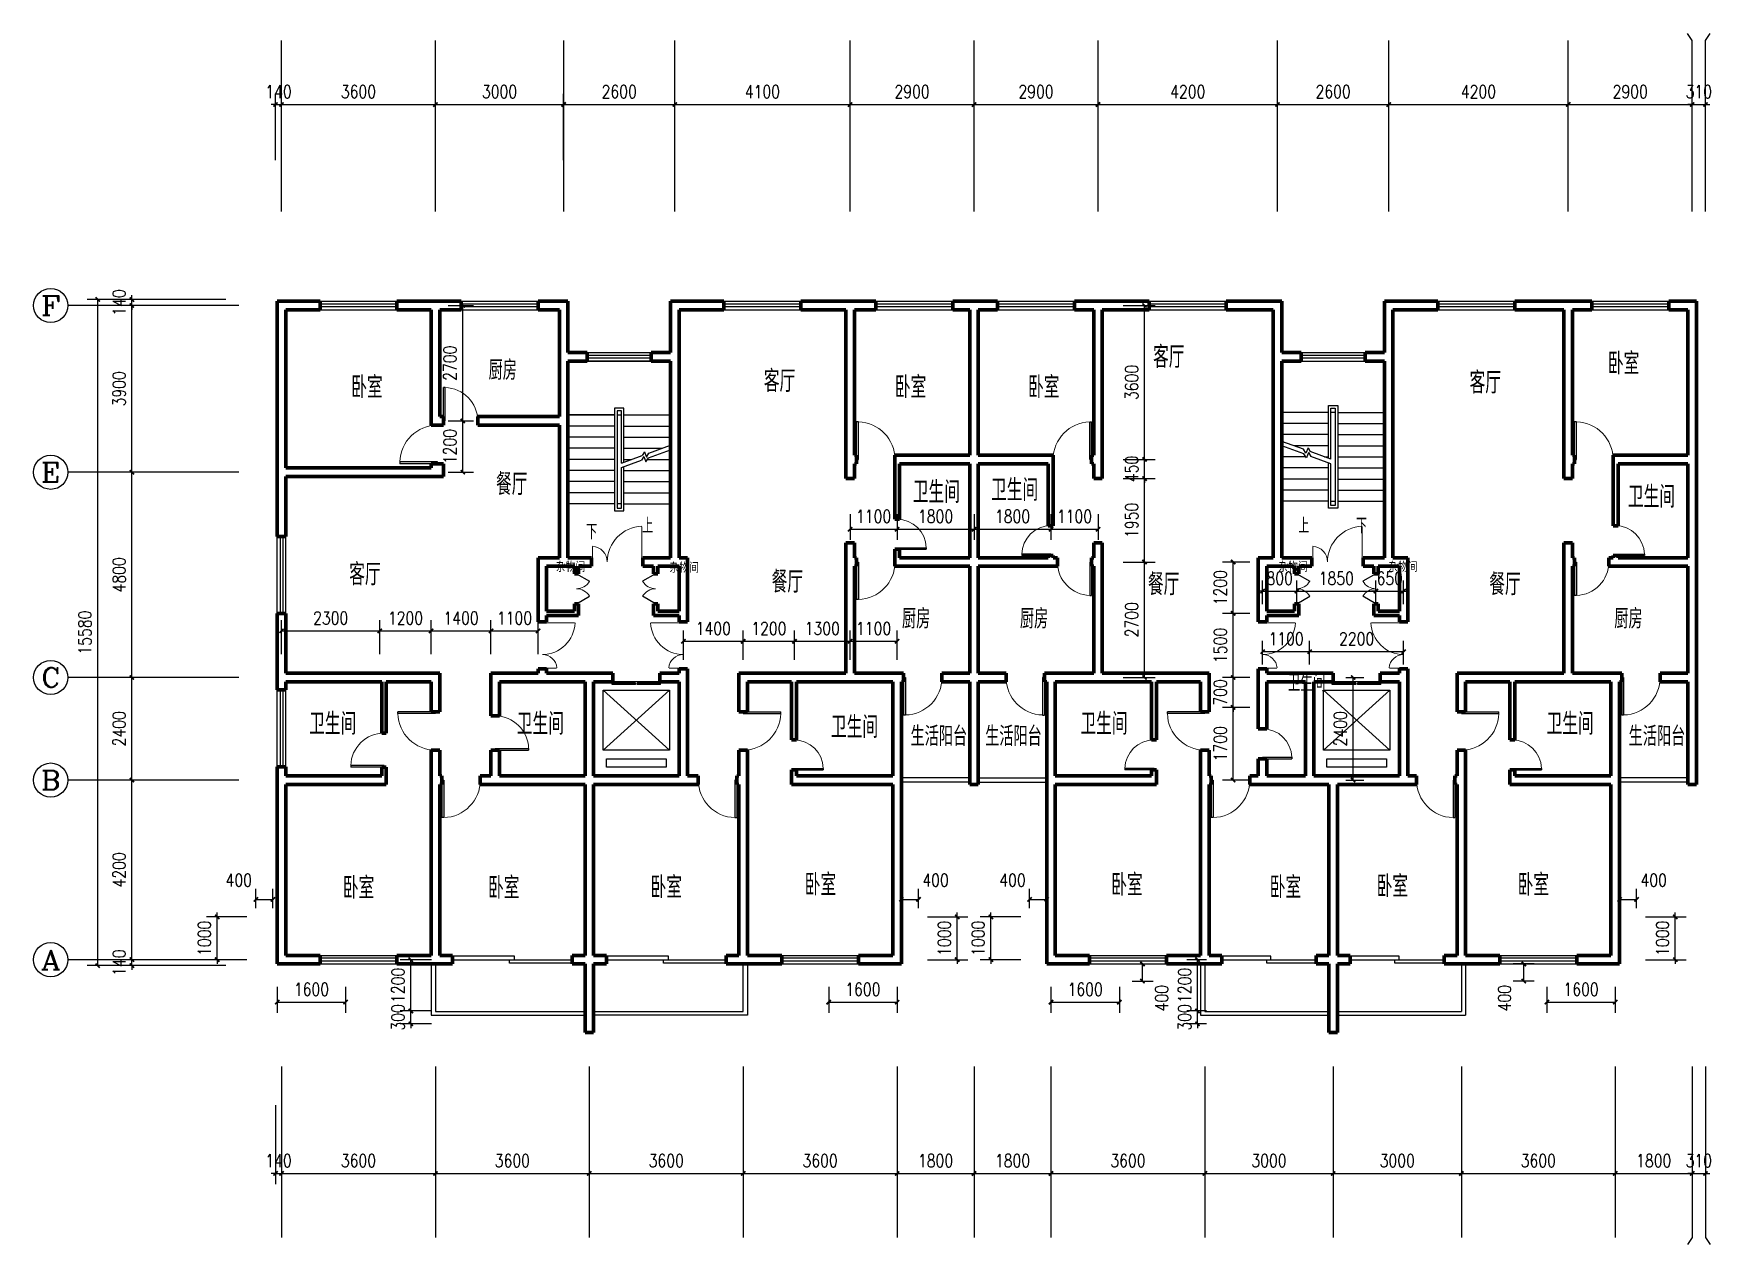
# Model space of a CAD drawing. Extents: x -389630 to -350334, y 113124 to 141441.
import ezdxf
from ezdxf.enums import TextEntityAlignment as Align

# ---------------------------------------------------------------- set-up
doc = ezdxf.new("R2010")
doc.units = 0
doc.header["$LTSCALE"] = 1000
doc.header["$MEASUREMENT"] = 0
doc.header["$PDMODE"] = 34
doc.linetypes.add('DASHED', pattern=[0.75, 0.5, -0.25])
doc.layers.get('0').update_dxf_attribs({"linetype": 'CONTINUOUS'})
doc.layers.get('Defpoints').update_dxf_attribs({"linetype": 'CONTINUOUS'})
for name, color, linetype in [('Balcony', 30, 'CONTINUOUS'), ('Door', 242, 'CONTINUOUS'), ('Elevator', 5, 'CONTINUOUS'), ('PUB_DIM', 3, 'CONTINUOUS'), ('PUB_TEXT', 7, 'CONTINUOUS'), ('STAIR', 5, 'CONTINUOUS'), ('WINDOW', 3, 'CONTINUOUS')]:
    doc.layers.add(name, color=color, linetype=linetype)
doc.layers.add('WALL', color=7, linetype='CONTINUOUS', lineweight=70)
doc.styles.add('_TCH_AXIS', font='COMPLEX', dxfattribs={"bigfont": 'GBCBIG'})
doc.styles.add('_TCH_DIM', font='SIMPLEX', dxfattribs={"bigfont": 'GBCBIG'})
doc.styles.add('DIM_FONT', font='SIMPLEX.shx', dxfattribs={"width": 0.8})
doc.styles.add('样式 1', font='SIMPLEX.shx', dxfattribs={"bigfont": 'GBCBIG.shx'})
doc.dimstyles.new('DIMN', dxfattribs={"dimtxt": 300, "dimasz": 100, "dimexe": 250, "dimexo": 300, "dimgap": 150, "dimtad": 1, "dimdec": 0, "dimzin": 0, "dimdsep": 46, "dimtxsty": 'DIM_FONT', "dimblk": 'ARCHTICK', "dimcen": 0.09, "dimclrt": 7, "dimazin": 2, "dimtfac": 1, "dimtdec": 0, "dimtix": 1, "dimtmove": 2, "dimatfit": 3, "dimldrblk": 'ARCHTICK', "dimfxl": 1, "dimtolj": 1, "dimtzin": 0, "dimarcsym": 0})

msp = doc.modelspace()

# ---------------------------------------------------------------- texts
at = {"layer": 'PUB_DIM', "style": '_TCH_AXIS'}
for s, width, p, p2 in [('F', 1.3125, (-389456.2, 134856.5), (-389003.6, 134856.5)), ('E', 1.3125, (-389456.2, 130956.5), (-389003.6, 130956.5)), ('C', 1.4, (-389456.2, 126156.5), (-389003.6, 126156.5)), ('B', 1.235294, (-389456.2, 123756.5), (-389003.6, 123756.5)), ('A', 1.166667, (-389456.2, 119556.5), (-389003.6, 119556.5))]:
    msp.add_text(s, height=452.5, dxfattribs=dict(at, width=width)).set_placement(p, p2, align=Align.FIT)
at = {"layer": 'PUB_TEXT', "color": 7}
for s, height, style, p in [('客厅', 510.64, '_TCH_AXIS', (-363441.9, 133623.6)), ('卧室', 510.64, '_TCH_AXIS', (-352802, 133471)), ('厨房', 459.57, '_TCH_AXIS', (-378986.1, 133342.9)), ('客厅', 510.64, '_TCH_AXIS', (-372547, 133058.7)), ('卧室', 510.64, '_TCH_AXIS', (-382199, 132915.1)), ('卧室', 510.64, '_TCH_AXIS', (-369482.8, 132915.1)), ('卧室', 510.64, '_TCH_AXIS', (-366367.3, 132915.1)), ('客厅', 510.64, '_TCH_AXIS', (-356037, 133023.6)), ('餐厅', 510.64, '_TCH_AXIS', (-378812.9, 130647.1)), ('卫生间', 510.64, '_TCH_AXIS', (-369062, 130462.7)), ('卫生间', 510.64, '_TCH_AXIS', (-367233, 130511.2)), ('卫生间', 510.64, '_TCH_AXIS', (-352334, 130352.6)), ('上', 357.4, '_TCH_DIM', (-375394.1, 129753.8)), ('上', 357.4, '_TCH_DIM', (-360045.3, 129753.8)), ('下', 357.4, '_TCH_DIM', (-358694.1, 129753.8)), ('下', 357.4, '_TCH_DIM', (-376704.1, 129609.9)), ('客厅', 510.64, '_TCH_AXIS', (-382246.8, 128537.4)), ('餐厅', 510.64, '_TCH_AXIS', (-372365.4, 128363.8)), ('餐厅', 510.64, '_TCH_AXIS', (-363563.2, 128305.3)), ('餐厅', 510.64, '_TCH_AXIS', (-355577.5, 128305.3)), ('厨房', 459.57, '_TCH_AXIS', (-369315.9, 127528.1)), ('厨房', 459.57, '_TCH_AXIS', (-366556.7, 127528.1)), ('厨房', 459.57, '_TCH_AXIS', (-352652.6, 127528.1)), ('卫生间', 510.64, '_TCH_AXIS', (-383184, 125043.1)), ('卫生间', 510.64, '_TCH_AXIS', (-378326.8, 125043.1)), ('卫生间', 510.64, '_TCH_AXIS', (-370977.7, 124966.3)), ('卫生间', 510.64, '_TCH_AXIS', (-365142.4, 125043.1)), ('卫生间', 510.64, '_TCH_AXIS', (-354237.2, 125043.1)), ('生活阳台', 459.57, '_TCH_AXIS', (-369115.6, 124777.9)), ('生活阳台', 459.57, '_TCH_AXIS', (-367369.8, 124777.9)), ('生活阳台', 459.57, '_TCH_AXIS', (-352315.6, 124777.9)), ('卧室', 510.64, '_TCH_AXIS', (-371590.5, 121280.5)), ('卧室', 510.64, '_TCH_AXIS', (-364420.7, 121276.7)), ('卧室', 510.64, '_TCH_AXIS', (-354914.2, 121277)), ('卧室', 510.64, '_TCH_AXIS', (-382396.1, 121208.3)), ('卧室', 510.64, '_TCH_AXIS', (-378999.5, 121208.3)), ('卧室', 510.64, '_TCH_AXIS', (-375197.8, 121220.2)), ('卧室', 510.64, '_TCH_AXIS', (-360712.3, 121218.8)), ('卧室', 510.64, '_TCH_AXIS', (-358212, 121243.9))]:
    msp.add_text(s, height=height, dxfattribs=dict(at, style=style)).set_placement(p)
at = {"layer": 'WALL', "style": '样式 1'}
for s, height, p in [('杂物间', 241.84, (-377413.4, 128851.5)), ('杂物间', 241.84, (-374755, 128831.6)), ('杂物间', 241.84, (-360511.6, 128851.5)), ('杂物间', 241.84, (-357941.6, 128851.5)), ('卫生间', 408.11, (-360289.1, 126056.8))]:
    msp.add_text(s, height=height, dxfattribs=at).set_placement(p)

# ---------------------------------------------------------------- blocks, each defined once
blk = doc.blocks.new('$DorLib2D$00000001')
for p, q in [((0.45, 0.975), (0.5, 0.975)), ((0.45, 0), (0.45, 0.975)), ((0.5, 0), (0.5, 0.975)), ((0.5, 0), (0.45, 0))]:
    blk.add_line(p, q)
at = {"lineweight": 13}
blk.add_arc((0.475, 0), 0.975, 91.4693, 180, dxfattribs=at)
blk = doc.blocks.new('_ArchTick')
at = {"color": 0, "linetype": 'ByBlock', "const_width": 0.4}
blk.add_lwpolyline([(-0.5, -0.5), (0.5, 0.5)], dxfattribs=at)
blk = doc.blocks.new('*D622')
at = {"layer": 'Defpoints', "color": 0}
for p in [(-362403, 118583), (-361896, 118583), (-361896, 118283)]:
    blk.add_point(p, dxfattribs=at)
at = {"layer": 'PUB_DIM', "color": 0, "lineweight": -2}
for p, q in [((-362403, 118583), (-362403, 118683)), ((-362196, 118583), (-362653, 118583)), ((-362196, 118283), (-362653, 118283)), ((-362403, 118283), (-362403, 118583)), ((-362403, 118283), (-362403, 118183))]:
    blk.add_line(p, q, dxfattribs=at)
at = {"layer": 'PUB_DIM', "color": 0, "lineweight": -2, "xscale": 100, "yscale": 100, "zscale": 100}
for p, rotation in [((-362403, 118583), 270), ((-362403, 118283), 90)]:
    blk.add_blockref('_ArchTick', p, dxfattribs=dict(at, rotation=rotation))
at = {"layer": 'PUB_DIM', "color": 7, "insert": (-362703, 118433), "char_height": 300, "attachment_point": 5, "rotation": 90, "style": 'DIM_FONT'}
blk.add_mtext('\\A1;300', dxfattribs=at)
blk = doc.blocks.new('*D621')
at = {"layer": 'Defpoints', "color": 0}
for p in [(-362403, 119783), (-361896, 119783), (-361896, 118583)]:
    blk.add_point(p, dxfattribs=at)
at = {"layer": 'PUB_DIM', "color": 0, "lineweight": -2}
for p, q in [((-362196, 119783), (-362653, 119783)), ((-362403, 118583), (-362403, 119783)), ((-362196, 118583), (-362653, 118583))]:
    blk.add_line(p, q, dxfattribs=at)
at = {"layer": 'PUB_DIM', "color": 0, "lineweight": -2, "xscale": 100, "yscale": 100, "zscale": 100}
for p, rotation in [((-362403, 119783), 90), ((-362403, 118583), 270)]:
    blk.add_blockref('_ArchTick', p, dxfattribs=dict(at, rotation=rotation))
at = {"layer": 'PUB_DIM', "color": 7, "insert": (-362703, 119183), "char_height": 300, "attachment_point": 5, "rotation": 90, "style": 'DIM_FONT'}
blk.add_mtext('\\A1;1200', dxfattribs=at)
blk = doc.blocks.new('*D619')
at = {"layer": 'Defpoints', "color": 0}
for p in [(-370530, 130504), (-369430, 130504), (-369430, 129850)]:
    blk.add_point(p, dxfattribs=at)
at = {"layer": 'PUB_DIM', "color": 0, "lineweight": -2}
for p, q in [((-370530, 130204), (-370530, 129600)), ((-369430, 130204), (-369430, 129600)), ((-370530, 129850), (-369430, 129850))]:
    blk.add_line(p, q, dxfattribs=at)
at = {"layer": 'PUB_DIM', "color": 0, "lineweight": -2, "xscale": 100, "yscale": 100, "zscale": 100, "rotation": 180}
blk.add_blockref('_ArchTick', (-370530, 129850), dxfattribs=at)
at = {"layer": 'PUB_DIM', "color": 0, "lineweight": -2, "xscale": 100, "yscale": 100, "zscale": 100}
blk.add_blockref('_ArchTick', (-369430, 129850), dxfattribs=at)
at = {"layer": 'PUB_DIM', "color": 7, "insert": (-369980, 130150), "char_height": 300, "attachment_point": 5, "style": 'DIM_FONT'}
blk.add_mtext('\\A1;1100', dxfattribs=at)
blk = doc.blocks.new('*D618')
at = {"layer": 'Defpoints', "color": 0}
for p in [(-369430, 130504), (-367630, 130504), (-367630, 129850)]:
    blk.add_point(p, dxfattribs=at)
at = {"layer": 'PUB_DIM', "color": 0, "lineweight": -2}
for p, q in [((-369430, 130204), (-369430, 129600)), ((-367630, 130204), (-367630, 129600)), ((-369430, 129850), (-367630, 129850))]:
    blk.add_line(p, q, dxfattribs=at)
at = {"layer": 'PUB_DIM', "color": 0, "lineweight": -2, "xscale": 100, "yscale": 100, "zscale": 100, "rotation": 180}
blk.add_blockref('_ArchTick', (-369430, 129850), dxfattribs=at)
at = {"layer": 'PUB_DIM', "color": 0, "lineweight": -2, "xscale": 100, "yscale": 100, "zscale": 100}
blk.add_blockref('_ArchTick', (-367630, 129850), dxfattribs=at)
at = {"layer": 'PUB_DIM', "color": 7, "insert": (-368530, 130150), "char_height": 300, "attachment_point": 5, "style": 'DIM_FONT'}
blk.add_mtext('\\A1;1800', dxfattribs=at)
blk = doc.blocks.new('*D617')
at = {"layer": 'Defpoints', "color": 0}
for p in [(-367630, 130504), (-365830, 130504), (-365830, 129850)]:
    blk.add_point(p, dxfattribs=at)
at = {"layer": 'PUB_DIM', "color": 0, "lineweight": -2}
for p, q in [((-367630, 130204), (-367630, 129600)), ((-365830, 130204), (-365830, 129600)), ((-367630, 129850), (-365830, 129850))]:
    blk.add_line(p, q, dxfattribs=at)
at = {"layer": 'PUB_DIM', "color": 0, "lineweight": -2, "xscale": 100, "yscale": 100, "zscale": 100, "rotation": 180}
blk.add_blockref('_ArchTick', (-367630, 129850), dxfattribs=at)
at = {"layer": 'PUB_DIM', "color": 0, "lineweight": -2, "xscale": 100, "yscale": 100, "zscale": 100}
blk.add_blockref('_ArchTick', (-365830, 129850), dxfattribs=at)
at = {"layer": 'PUB_DIM', "color": 7, "insert": (-366730, 130150), "char_height": 300, "attachment_point": 5, "style": 'DIM_FONT'}
blk.add_mtext('\\A1;1800', dxfattribs=at)
blk = doc.blocks.new('*D616')
at = {"layer": 'Defpoints', "color": 0}
for p in [(-365830, 130504), (-364730, 130504), (-364730, 129850)]:
    blk.add_point(p, dxfattribs=at)
at = {"layer": 'PUB_DIM', "color": 0, "lineweight": -2}
for p, q in [((-365830, 130204), (-365830, 129600)), ((-364730, 130204), (-364730, 129600)), ((-365830, 129850), (-364730, 129850))]:
    blk.add_line(p, q, dxfattribs=at)
at = {"layer": 'PUB_DIM', "color": 0, "lineweight": -2, "xscale": 100, "yscale": 100, "zscale": 100, "rotation": 180}
blk.add_blockref('_ArchTick', (-365830, 129850), dxfattribs=at)
at = {"layer": 'PUB_DIM', "color": 0, "lineweight": -2, "xscale": 100, "yscale": 100, "zscale": 100}
blk.add_blockref('_ArchTick', (-364730, 129850), dxfattribs=at)
at = {"layer": 'PUB_DIM', "color": 7, "insert": (-365280, 130150), "char_height": 300, "attachment_point": 5, "style": 'DIM_FONT'}
blk.add_mtext('\\A1;1100', dxfattribs=at)
blk = doc.blocks.new('*D613')
at = {"layer": 'Defpoints', "color": 0}
for p in [(-364441, 129083), (-363641, 129083), (-364441, 126383)]:
    blk.add_point(p, dxfattribs=at)
at = {"layer": 'PUB_DIM', "color": 0, "lineweight": -2}
for p, q in [((-364141, 129083), (-363391, 129083)), ((-363641, 126383), (-363641, 129083)), ((-364141, 126383), (-363391, 126383))]:
    blk.add_line(p, q, dxfattribs=at)
at = {"layer": 'PUB_DIM', "color": 0, "lineweight": -2, "xscale": 100, "yscale": 100, "zscale": 100}
for p, rotation in [((-363641, 129083), 90), ((-363641, 126383), 270)]:
    blk.add_blockref('_ArchTick', p, dxfattribs=dict(at, rotation=rotation))
at = {"layer": 'PUB_DIM', "color": 7, "insert": (-363941, 127733), "char_height": 300, "attachment_point": 5, "rotation": 90, "style": 'DIM_FONT'}
blk.add_mtext('\\A1;2700', dxfattribs=at)
blk = doc.blocks.new('*D612')
at = {"layer": 'Defpoints', "color": 0}
for p in [(-364441, 131033), (-363641, 131033), (-364441, 129083)]:
    blk.add_point(p, dxfattribs=at)
at = {"layer": 'PUB_DIM', "color": 0, "lineweight": -2}
for p, q in [((-364141, 131033), (-363391, 131033)), ((-363641, 129083), (-363641, 131033)), ((-364141, 129083), (-363391, 129083))]:
    blk.add_line(p, q, dxfattribs=at)
at = {"layer": 'PUB_DIM', "color": 0, "lineweight": -2, "xscale": 100, "yscale": 100, "zscale": 100}
for p, rotation in [((-363641, 131033), 90), ((-363641, 129083), 270)]:
    blk.add_blockref('_ArchTick', p, dxfattribs=dict(at, rotation=rotation))
at = {"layer": 'PUB_DIM', "color": 7, "insert": (-363941, 130058), "char_height": 300, "attachment_point": 5, "rotation": 90, "style": 'DIM_FONT'}
blk.add_mtext('\\A1;1950', dxfattribs=at)
blk = doc.blocks.new('*D611')
at = {"layer": 'Defpoints', "color": 0}
for p in [(-364441, 131483), (-363641, 131483), (-364441, 131033)]:
    blk.add_point(p, dxfattribs=at)
at = {"layer": 'PUB_DIM', "color": 0, "lineweight": -2}
for p, q in [((-364141, 131483), (-363391, 131483)), ((-363641, 131483), (-363641, 131583)), ((-363641, 131033), (-363641, 131483)), ((-364141, 131033), (-363391, 131033)), ((-363641, 131033), (-363641, 130933))]:
    blk.add_line(p, q, dxfattribs=at)
at = {"layer": 'PUB_DIM', "color": 0, "lineweight": -2, "xscale": 100, "yscale": 100, "zscale": 100}
for p, rotation in [((-363641, 131483), 270), ((-363641, 131033), 90)]:
    blk.add_blockref('_ArchTick', p, dxfattribs=dict(at, rotation=rotation))
at = {"layer": 'PUB_DIM', "color": 7, "insert": (-363941, 131258), "char_height": 300, "attachment_point": 5, "rotation": 90, "style": 'DIM_FONT'}
blk.add_mtext('\\A1;450', dxfattribs=at)
blk = doc.blocks.new('*D610')
at = {"layer": 'Defpoints', "color": 0}
for p in [(-364441, 135083), (-363641, 135083), (-364441, 131483)]:
    blk.add_point(p, dxfattribs=at)
at = {"layer": 'PUB_DIM', "color": 0, "lineweight": -2}
for p, q in [((-364141, 135083), (-363391, 135083)), ((-363641, 131483), (-363641, 135083)), ((-364141, 131483), (-363391, 131483))]:
    blk.add_line(p, q, dxfattribs=at)
at = {"layer": 'PUB_DIM', "color": 0, "lineweight": -2, "xscale": 100, "yscale": 100, "zscale": 100}
for p, rotation in [((-363641, 135083), 90), ((-363641, 131483), 270)]:
    blk.add_blockref('_ArchTick', p, dxfattribs=dict(at, rotation=rotation))
at = {"layer": 'PUB_DIM', "color": 7, "insert": (-363941, 133283), "char_height": 300, "attachment_point": 5, "rotation": 90, "style": 'DIM_FONT'}
blk.add_mtext('\\A1;3600', dxfattribs=at)
blk = doc.blocks.new('*D609')
at = {"layer": 'Defpoints', "color": 0}
for p in [(-380230, 132383), (-379590, 132383), (-380230, 131183)]:
    blk.add_point(p, dxfattribs=at)
at = {"layer": 'PUB_DIM', "color": 0, "lineweight": -2}
for p, q in [((-379930, 132383), (-379340, 132383)), ((-379590, 131183), (-379590, 132383)), ((-379930, 131183), (-379340, 131183))]:
    blk.add_line(p, q, dxfattribs=at)
at = {"layer": 'PUB_DIM', "color": 0, "lineweight": -2, "xscale": 100, "yscale": 100, "zscale": 100}
for p, rotation in [((-379590, 132383), 90), ((-379590, 131183), 270)]:
    blk.add_blockref('_ArchTick', p, dxfattribs=dict(at, rotation=rotation))
at = {"layer": 'PUB_DIM', "color": 7, "insert": (-379890, 131783), "char_height": 300, "attachment_point": 5, "rotation": 90, "style": 'DIM_FONT'}
blk.add_mtext('\\A1;1200', dxfattribs=at)
blk = doc.blocks.new('*D608')
at = {"layer": 'Defpoints', "color": 0}
for p in [(-380230, 135083), (-379590, 135083), (-380230, 132383)]:
    blk.add_point(p, dxfattribs=at)
at = {"layer": 'PUB_DIM', "color": 0, "lineweight": -2}
for p, q in [((-379930, 135083), (-379340, 135083)), ((-379590, 132383), (-379590, 135083)), ((-379930, 132383), (-379340, 132383))]:
    blk.add_line(p, q, dxfattribs=at)
at = {"layer": 'PUB_DIM', "color": 0, "lineweight": -2, "xscale": 100, "yscale": 100, "zscale": 100}
for p, rotation in [((-379590, 135083), 90), ((-379590, 132383), 270)]:
    blk.add_blockref('_ArchTick', p, dxfattribs=dict(at, rotation=rotation))
at = {"layer": 'PUB_DIM', "color": 7, "insert": (-379890, 133733), "char_height": 300, "attachment_point": 5, "rotation": 90, "style": 'DIM_FONT'}
blk.add_mtext('\\A1;2700', dxfattribs=at)
blk = doc.blocks.new('*D607')
at = {"layer": 'Defpoints', "color": 0}
for p in [(-383970, 116683), (-383830, 116683), (-383830, 114783)]:
    blk.add_point(p, dxfattribs=at)
at = {"layer": 'PUB_DIM', "color": 0, "lineweight": -2}
for p, q in [((-383970, 116383), (-383970, 114533)), ((-383830, 116383), (-383830, 114533)), ((-383970, 114783), (-384070, 114783)), ((-383970, 114783), (-383830, 114783)), ((-383830, 114783), (-383730, 114783))]:
    blk.add_line(p, q, dxfattribs=at)
at = {"layer": 'PUB_DIM', "color": 0, "lineweight": -2, "xscale": 100, "yscale": 100, "zscale": 100}
blk.add_blockref('_ArchTick', (-383970, 114783), dxfattribs=at)
at = {"layer": 'PUB_DIM', "color": 0, "lineweight": -2, "xscale": 100, "yscale": 100, "zscale": 100, "rotation": 180}
blk.add_blockref('_ArchTick', (-383830, 114783), dxfattribs=at)
at = {"layer": 'PUB_DIM', "color": 7, "insert": (-383900, 115083), "char_height": 300, "attachment_point": 5, "style": 'DIM_FONT'}
blk.add_mtext('\\A1;140', dxfattribs=at)
blk = doc.blocks.new('*D606')
at = {"layer": 'Defpoints', "color": 0}
for p in [(-383830, 116683), (-380230, 116683), (-380230, 114783)]:
    blk.add_point(p, dxfattribs=at)
at = {"layer": 'PUB_DIM', "color": 0, "lineweight": -2}
for p, q in [((-383830, 116383), (-383830, 114533)), ((-380230, 116383), (-380230, 114533)), ((-383830, 114783), (-380230, 114783))]:
    blk.add_line(p, q, dxfattribs=at)
at = {"layer": 'PUB_DIM', "color": 0, "lineweight": -2, "xscale": 100, "yscale": 100, "zscale": 100, "rotation": 180}
blk.add_blockref('_ArchTick', (-383830, 114783), dxfattribs=at)
at = {"layer": 'PUB_DIM', "color": 0, "lineweight": -2, "xscale": 100, "yscale": 100, "zscale": 100}
blk.add_blockref('_ArchTick', (-380230, 114783), dxfattribs=at)
at = {"layer": 'PUB_DIM', "color": 7, "insert": (-382030, 115083), "char_height": 300, "attachment_point": 5, "style": 'DIM_FONT'}
blk.add_mtext('\\A1;3600', dxfattribs=at)
blk = doc.blocks.new('*D605')
at = {"layer": 'Defpoints', "color": 0}
for p in [(-380230, 116683), (-376630, 116683), (-376630, 114783)]:
    blk.add_point(p, dxfattribs=at)
at = {"layer": 'PUB_DIM', "color": 0, "lineweight": -2}
for p, q in [((-380230, 116383), (-380230, 114533)), ((-376630, 116383), (-376630, 114533)), ((-380230, 114783), (-376630, 114783))]:
    blk.add_line(p, q, dxfattribs=at)
at = {"layer": 'PUB_DIM', "color": 0, "lineweight": -2, "xscale": 100, "yscale": 100, "zscale": 100, "rotation": 180}
blk.add_blockref('_ArchTick', (-380230, 114783), dxfattribs=at)
at = {"layer": 'PUB_DIM', "color": 0, "lineweight": -2, "xscale": 100, "yscale": 100, "zscale": 100}
blk.add_blockref('_ArchTick', (-376630, 114783), dxfattribs=at)
at = {"layer": 'PUB_DIM', "color": 7, "insert": (-378430, 115083), "char_height": 300, "attachment_point": 5, "style": 'DIM_FONT'}
blk.add_mtext('\\A1;3600', dxfattribs=at)
blk = doc.blocks.new('*D604')
at = {"layer": 'Defpoints', "color": 0}
for p in [(-376630, 116683), (-373030, 116683), (-373030, 114783)]:
    blk.add_point(p, dxfattribs=at)
at = {"layer": 'PUB_DIM', "color": 0, "lineweight": -2}
for p, q in [((-376630, 116383), (-376630, 114533)), ((-373030, 116383), (-373030, 114533)), ((-376630, 114783), (-373030, 114783))]:
    blk.add_line(p, q, dxfattribs=at)
at = {"layer": 'PUB_DIM', "color": 0, "lineweight": -2, "xscale": 100, "yscale": 100, "zscale": 100, "rotation": 180}
blk.add_blockref('_ArchTick', (-376630, 114783), dxfattribs=at)
at = {"layer": 'PUB_DIM', "color": 0, "lineweight": -2, "xscale": 100, "yscale": 100, "zscale": 100}
blk.add_blockref('_ArchTick', (-373030, 114783), dxfattribs=at)
at = {"layer": 'PUB_DIM', "color": 7, "insert": (-374830, 115083), "char_height": 300, "attachment_point": 5, "style": 'DIM_FONT'}
blk.add_mtext('\\A1;3600', dxfattribs=at)
blk = doc.blocks.new('*D603')
at = {"layer": 'Defpoints', "color": 0}
for p in [(-373030, 116683), (-369430, 116683), (-369430, 114783)]:
    blk.add_point(p, dxfattribs=at)
at = {"layer": 'PUB_DIM', "color": 0, "lineweight": -2}
for p, q in [((-373030, 116383), (-373030, 114533)), ((-369430, 116383), (-369430, 114533)), ((-373030, 114783), (-369430, 114783))]:
    blk.add_line(p, q, dxfattribs=at)
at = {"layer": 'PUB_DIM', "color": 0, "lineweight": -2, "xscale": 100, "yscale": 100, "zscale": 100, "rotation": 180}
blk.add_blockref('_ArchTick', (-373030, 114783), dxfattribs=at)
at = {"layer": 'PUB_DIM', "color": 0, "lineweight": -2, "xscale": 100, "yscale": 100, "zscale": 100}
blk.add_blockref('_ArchTick', (-369430, 114783), dxfattribs=at)
at = {"layer": 'PUB_DIM', "color": 7, "insert": (-371230, 115083), "char_height": 300, "attachment_point": 5, "style": 'DIM_FONT'}
blk.add_mtext('\\A1;3600', dxfattribs=at)
blk = doc.blocks.new('*D602')
at = {"layer": 'Defpoints', "color": 0}
for p in [(-369430, 116683), (-367630, 116683), (-367630, 114783)]:
    blk.add_point(p, dxfattribs=at)
at = {"layer": 'PUB_DIM', "color": 0, "lineweight": -2}
for p, q in [((-369430, 116383), (-369430, 114533)), ((-367630, 116383), (-367630, 114533)), ((-369430, 114783), (-367630, 114783))]:
    blk.add_line(p, q, dxfattribs=at)
at = {"layer": 'PUB_DIM', "color": 0, "lineweight": -2, "xscale": 100, "yscale": 100, "zscale": 100, "rotation": 180}
blk.add_blockref('_ArchTick', (-369430, 114783), dxfattribs=at)
at = {"layer": 'PUB_DIM', "color": 0, "lineweight": -2, "xscale": 100, "yscale": 100, "zscale": 100}
blk.add_blockref('_ArchTick', (-367630, 114783), dxfattribs=at)
at = {"layer": 'PUB_DIM', "color": 7, "insert": (-368530, 115083), "char_height": 300, "attachment_point": 5, "style": 'DIM_FONT'}
blk.add_mtext('\\A1;1800', dxfattribs=at)
blk = doc.blocks.new('*D601')
at = {"layer": 'Defpoints', "color": 0}
for p in [(-367630, 116683), (-365830, 116683), (-365830, 114783)]:
    blk.add_point(p, dxfattribs=at)
at = {"layer": 'PUB_DIM', "color": 0, "lineweight": -2}
for p, q in [((-367630, 116383), (-367630, 114533)), ((-365830, 116383), (-365830, 114533)), ((-367630, 114783), (-365830, 114783))]:
    blk.add_line(p, q, dxfattribs=at)
at = {"layer": 'PUB_DIM', "color": 0, "lineweight": -2, "xscale": 100, "yscale": 100, "zscale": 100, "rotation": 180}
blk.add_blockref('_ArchTick', (-367630, 114783), dxfattribs=at)
at = {"layer": 'PUB_DIM', "color": 0, "lineweight": -2, "xscale": 100, "yscale": 100, "zscale": 100}
blk.add_blockref('_ArchTick', (-365830, 114783), dxfattribs=at)
at = {"layer": 'PUB_DIM', "color": 7, "insert": (-366730, 115083), "char_height": 300, "attachment_point": 5, "style": 'DIM_FONT'}
blk.add_mtext('\\A1;1800', dxfattribs=at)
blk = doc.blocks.new('*D600')
at = {"layer": 'Defpoints', "color": 0}
for p in [(-365830, 116683), (-362230, 116683), (-362230, 114783)]:
    blk.add_point(p, dxfattribs=at)
at = {"layer": 'PUB_DIM', "color": 0, "lineweight": -2}
for p, q in [((-365830, 116383), (-365830, 114533)), ((-362230, 116383), (-362230, 114533)), ((-365830, 114783), (-362230, 114783))]:
    blk.add_line(p, q, dxfattribs=at)
at = {"layer": 'PUB_DIM', "color": 0, "lineweight": -2, "xscale": 100, "yscale": 100, "zscale": 100, "rotation": 180}
blk.add_blockref('_ArchTick', (-365830, 114783), dxfattribs=at)
at = {"layer": 'PUB_DIM', "color": 0, "lineweight": -2, "xscale": 100, "yscale": 100, "zscale": 100}
blk.add_blockref('_ArchTick', (-362230, 114783), dxfattribs=at)
at = {"layer": 'PUB_DIM', "color": 7, "insert": (-364030, 115083), "char_height": 300, "attachment_point": 5, "style": 'DIM_FONT'}
blk.add_mtext('\\A1;3600', dxfattribs=at)
blk = doc.blocks.new('*D599')
at = {"layer": 'Defpoints', "color": 0}
for p in [(-362230, 116683), (-359230, 116683), (-359230, 114783)]:
    blk.add_point(p, dxfattribs=at)
at = {"layer": 'PUB_DIM', "color": 0, "lineweight": -2}
for p, q in [((-362230, 116383), (-362230, 114533)), ((-359230, 116383), (-359230, 114533)), ((-362230, 114783), (-359230, 114783))]:
    blk.add_line(p, q, dxfattribs=at)
at = {"layer": 'PUB_DIM', "color": 0, "lineweight": -2, "xscale": 100, "yscale": 100, "zscale": 100, "rotation": 180}
blk.add_blockref('_ArchTick', (-362230, 114783), dxfattribs=at)
at = {"layer": 'PUB_DIM', "color": 0, "lineweight": -2, "xscale": 100, "yscale": 100, "zscale": 100}
blk.add_blockref('_ArchTick', (-359230, 114783), dxfattribs=at)
at = {"layer": 'PUB_DIM', "color": 7, "insert": (-360730, 115083), "char_height": 300, "attachment_point": 5, "style": 'DIM_FONT'}
blk.add_mtext('\\A1;3000', dxfattribs=at)
blk = doc.blocks.new('*D598')
at = {"layer": 'Defpoints', "color": 0}
for p in [(-359230, 116683), (-356230, 116683), (-356230, 114783)]:
    blk.add_point(p, dxfattribs=at)
at = {"layer": 'PUB_DIM', "color": 0, "lineweight": -2}
for p, q in [((-359230, 116383), (-359230, 114533)), ((-356230, 116383), (-356230, 114533)), ((-359230, 114783), (-356230, 114783))]:
    blk.add_line(p, q, dxfattribs=at)
at = {"layer": 'PUB_DIM', "color": 0, "lineweight": -2, "xscale": 100, "yscale": 100, "zscale": 100, "rotation": 180}
blk.add_blockref('_ArchTick', (-359230, 114783), dxfattribs=at)
at = {"layer": 'PUB_DIM', "color": 0, "lineweight": -2, "xscale": 100, "yscale": 100, "zscale": 100}
blk.add_blockref('_ArchTick', (-356230, 114783), dxfattribs=at)
at = {"layer": 'PUB_DIM', "color": 7, "insert": (-357730, 115083), "char_height": 300, "attachment_point": 5, "style": 'DIM_FONT'}
blk.add_mtext('\\A1;3000', dxfattribs=at)
blk = doc.blocks.new('*D597')
at = {"layer": 'Defpoints', "color": 0}
for p in [(-356230, 116683), (-352630, 116683), (-352630, 114783)]:
    blk.add_point(p, dxfattribs=at)
at = {"layer": 'PUB_DIM', "color": 0, "lineweight": -2}
for p, q in [((-356230, 116383), (-356230, 114533)), ((-352630, 116383), (-352630, 114533)), ((-356230, 114783), (-352630, 114783))]:
    blk.add_line(p, q, dxfattribs=at)
at = {"layer": 'PUB_DIM', "color": 0, "lineweight": -2, "xscale": 100, "yscale": 100, "zscale": 100, "rotation": 180}
blk.add_blockref('_ArchTick', (-356230, 114783), dxfattribs=at)
at = {"layer": 'PUB_DIM', "color": 0, "lineweight": -2, "xscale": 100, "yscale": 100, "zscale": 100}
blk.add_blockref('_ArchTick', (-352630, 114783), dxfattribs=at)
at = {"layer": 'PUB_DIM', "color": 7, "insert": (-354430, 115083), "char_height": 300, "attachment_point": 5, "style": 'DIM_FONT'}
blk.add_mtext('\\A1;3600', dxfattribs=at)
blk = doc.blocks.new('*D596')
at = {"layer": 'Defpoints', "color": 0}
for p in [(-352630, 116683), (-350830, 116683), (-350830, 114783)]:
    blk.add_point(p, dxfattribs=at)
at = {"layer": 'PUB_DIM', "color": 0, "lineweight": -2}
for p, q in [((-352630, 116383), (-352630, 114533)), ((-350830, 116383), (-350830, 114533)), ((-352630, 114783), (-350830, 114783))]:
    blk.add_line(p, q, dxfattribs=at)
at = {"layer": 'PUB_DIM', "color": 0, "lineweight": -2, "xscale": 100, "yscale": 100, "zscale": 100, "rotation": 180}
blk.add_blockref('_ArchTick', (-352630, 114783), dxfattribs=at)
at = {"layer": 'PUB_DIM', "color": 0, "lineweight": -2, "xscale": 100, "yscale": 100, "zscale": 100}
blk.add_blockref('_ArchTick', (-350830, 114783), dxfattribs=at)
at = {"layer": 'PUB_DIM', "color": 7, "insert": (-351730, 115083), "char_height": 300, "attachment_point": 5, "style": 'DIM_FONT'}
blk.add_mtext('\\A1;1800', dxfattribs=at)
blk = doc.blocks.new('*D595')
at = {"layer": 'Defpoints', "color": 0}
for p in [(-350830, 116683), (-350520, 116683), (-350520, 114783)]:
    blk.add_point(p, dxfattribs=at)
at = {"layer": 'PUB_DIM', "color": 0, "lineweight": -2}
for p, q in [((-350830, 116383), (-350830, 114533)), ((-350520, 116383), (-350520, 114533)), ((-350830, 114783), (-350930, 114783)), ((-350830, 114783), (-350520, 114783)), ((-350520, 114783), (-350420, 114783))]:
    blk.add_line(p, q, dxfattribs=at)
at = {"layer": 'PUB_DIM', "color": 0, "lineweight": -2, "xscale": 100, "yscale": 100, "zscale": 100}
blk.add_blockref('_ArchTick', (-350830, 114783), dxfattribs=at)
at = {"layer": 'PUB_DIM', "color": 0, "lineweight": -2, "xscale": 100, "yscale": 100, "zscale": 100, "rotation": 180}
blk.add_blockref('_ArchTick', (-350520, 114783), dxfattribs=at)
at = {"layer": 'PUB_DIM', "color": 7, "insert": (-350675, 115083), "char_height": 300, "attachment_point": 5, "style": 'DIM_FONT'}
blk.add_mtext('\\A1;310', dxfattribs=at)
blk = doc.blocks.new('*D580')
at = {"layer": 'Defpoints', "color": 0}
for p in [(-383830, 139783), (-383970, 138183), (-383830, 138183)]:
    blk.add_point(p, dxfattribs=at)
at = {"layer": 'PUB_DIM', "color": 0, "lineweight": -2}
for p, q in [((-383970, 138483), (-383970, 140033)), ((-383830, 138483), (-383830, 140033)), ((-383970, 139783), (-384070, 139783)), ((-383970, 139783), (-383830, 139783)), ((-383830, 139783), (-383730, 139783))]:
    blk.add_line(p, q, dxfattribs=at)
at = {"layer": 'PUB_DIM', "color": 0, "lineweight": -2, "xscale": 100, "yscale": 100, "zscale": 100}
blk.add_blockref('_ArchTick', (-383970, 139783), dxfattribs=at)
at = {"layer": 'PUB_DIM', "color": 0, "lineweight": -2, "xscale": 100, "yscale": 100, "zscale": 100, "rotation": 180}
blk.add_blockref('_ArchTick', (-383830, 139783), dxfattribs=at)
at = {"layer": 'PUB_DIM', "color": 7, "insert": (-383900, 140083), "char_height": 300, "attachment_point": 5, "style": 'DIM_FONT'}
blk.add_mtext('\\A1;140', dxfattribs=at)
blk = doc.blocks.new('*D579')
at = {"layer": 'Defpoints', "color": 0}
for p in [(-380230, 139783), (-383830, 138183), (-380230, 138183)]:
    blk.add_point(p, dxfattribs=at)
at = {"layer": 'PUB_DIM', "color": 0, "lineweight": -2}
for p, q in [((-383830, 138483), (-383830, 140033)), ((-380230, 138483), (-380230, 140033)), ((-383830, 139783), (-380230, 139783))]:
    blk.add_line(p, q, dxfattribs=at)
at = {"layer": 'PUB_DIM', "color": 0, "lineweight": -2, "xscale": 100, "yscale": 100, "zscale": 100, "rotation": 180}
blk.add_blockref('_ArchTick', (-383830, 139783), dxfattribs=at)
at = {"layer": 'PUB_DIM', "color": 0, "lineweight": -2, "xscale": 100, "yscale": 100, "zscale": 100}
blk.add_blockref('_ArchTick', (-380230, 139783), dxfattribs=at)
at = {"layer": 'PUB_DIM', "color": 7, "insert": (-382030, 140083), "char_height": 300, "attachment_point": 5, "style": 'DIM_FONT'}
blk.add_mtext('\\A1;3600', dxfattribs=at)
blk = doc.blocks.new('*D578')
at = {"layer": 'Defpoints', "color": 0}
for p in [(-377230, 139783), (-380230, 138183), (-377230, 138183)]:
    blk.add_point(p, dxfattribs=at)
at = {"layer": 'PUB_DIM', "color": 0, "lineweight": -2}
for p, q in [((-380230, 138483), (-380230, 140033)), ((-377230, 138483), (-377230, 140033)), ((-380230, 139783), (-377230, 139783))]:
    blk.add_line(p, q, dxfattribs=at)
at = {"layer": 'PUB_DIM', "color": 0, "lineweight": -2, "xscale": 100, "yscale": 100, "zscale": 100, "rotation": 180}
blk.add_blockref('_ArchTick', (-380230, 139783), dxfattribs=at)
at = {"layer": 'PUB_DIM', "color": 0, "lineweight": -2, "xscale": 100, "yscale": 100, "zscale": 100}
blk.add_blockref('_ArchTick', (-377230, 139783), dxfattribs=at)
at = {"layer": 'PUB_DIM', "color": 7, "insert": (-378730, 140083), "char_height": 300, "attachment_point": 5, "style": 'DIM_FONT'}
blk.add_mtext('\\A1;3000', dxfattribs=at)
blk = doc.blocks.new('*D577')
at = {"layer": 'Defpoints', "color": 0}
for p in [(-374630, 139783), (-377230, 138183), (-374630, 138183)]:
    blk.add_point(p, dxfattribs=at)
at = {"layer": 'PUB_DIM', "color": 0, "lineweight": -2}
for p, q in [((-377230, 138483), (-377230, 140033)), ((-374630, 138483), (-374630, 140033)), ((-377230, 139783), (-374630, 139783))]:
    blk.add_line(p, q, dxfattribs=at)
at = {"layer": 'PUB_DIM', "color": 0, "lineweight": -2, "xscale": 100, "yscale": 100, "zscale": 100, "rotation": 180}
blk.add_blockref('_ArchTick', (-377230, 139783), dxfattribs=at)
at = {"layer": 'PUB_DIM', "color": 0, "lineweight": -2, "xscale": 100, "yscale": 100, "zscale": 100}
blk.add_blockref('_ArchTick', (-374630, 139783), dxfattribs=at)
at = {"layer": 'PUB_DIM', "color": 7, "insert": (-375930, 140083), "char_height": 300, "attachment_point": 5, "style": 'DIM_FONT'}
blk.add_mtext('\\A1;2600', dxfattribs=at)
blk = doc.blocks.new('*D576')
at = {"layer": 'Defpoints', "color": 0}
for p in [(-370530, 139783), (-374630, 138183), (-370530, 138183)]:
    blk.add_point(p, dxfattribs=at)
at = {"layer": 'PUB_DIM', "color": 0, "lineweight": -2}
for p, q in [((-374630, 138483), (-374630, 140033)), ((-370530, 138483), (-370530, 140033)), ((-374630, 139783), (-370530, 139783))]:
    blk.add_line(p, q, dxfattribs=at)
at = {"layer": 'PUB_DIM', "color": 0, "lineweight": -2, "xscale": 100, "yscale": 100, "zscale": 100, "rotation": 180}
blk.add_blockref('_ArchTick', (-374630, 139783), dxfattribs=at)
at = {"layer": 'PUB_DIM', "color": 0, "lineweight": -2, "xscale": 100, "yscale": 100, "zscale": 100}
blk.add_blockref('_ArchTick', (-370530, 139783), dxfattribs=at)
at = {"layer": 'PUB_DIM', "color": 7, "insert": (-372580, 140083), "char_height": 300, "attachment_point": 5, "style": 'DIM_FONT'}
blk.add_mtext('\\A1;4100', dxfattribs=at)
blk = doc.blocks.new('*D575')
at = {"layer": 'Defpoints', "color": 0}
for p in [(-367630, 139783), (-370530, 138183), (-367630, 138183)]:
    blk.add_point(p, dxfattribs=at)
at = {"layer": 'PUB_DIM', "color": 0, "lineweight": -2}
for p, q in [((-370530, 138483), (-370530, 140033)), ((-367630, 138483), (-367630, 140033)), ((-370530, 139783), (-367630, 139783))]:
    blk.add_line(p, q, dxfattribs=at)
at = {"layer": 'PUB_DIM', "color": 0, "lineweight": -2, "xscale": 100, "yscale": 100, "zscale": 100, "rotation": 180}
blk.add_blockref('_ArchTick', (-370530, 139783), dxfattribs=at)
at = {"layer": 'PUB_DIM', "color": 0, "lineweight": -2, "xscale": 100, "yscale": 100, "zscale": 100}
blk.add_blockref('_ArchTick', (-367630, 139783), dxfattribs=at)
at = {"layer": 'PUB_DIM', "color": 7, "insert": (-369080, 140083), "char_height": 300, "attachment_point": 5, "style": 'DIM_FONT'}
blk.add_mtext('\\A1;2900', dxfattribs=at)
blk = doc.blocks.new('*D574')
at = {"layer": 'Defpoints', "color": 0}
for p in [(-364730, 139783), (-367630, 138183), (-364730, 138183)]:
    blk.add_point(p, dxfattribs=at)
at = {"layer": 'PUB_DIM', "color": 0, "lineweight": -2}
for p, q in [((-367630, 138483), (-367630, 140033)), ((-364730, 138483), (-364730, 140033)), ((-367630, 139783), (-364730, 139783))]:
    blk.add_line(p, q, dxfattribs=at)
at = {"layer": 'PUB_DIM', "color": 0, "lineweight": -2, "xscale": 100, "yscale": 100, "zscale": 100, "rotation": 180}
blk.add_blockref('_ArchTick', (-367630, 139783), dxfattribs=at)
at = {"layer": 'PUB_DIM', "color": 0, "lineweight": -2, "xscale": 100, "yscale": 100, "zscale": 100}
blk.add_blockref('_ArchTick', (-364730, 139783), dxfattribs=at)
at = {"layer": 'PUB_DIM', "color": 7, "insert": (-366180, 140083), "char_height": 300, "attachment_point": 5, "style": 'DIM_FONT'}
blk.add_mtext('\\A1;2900', dxfattribs=at)
blk = doc.blocks.new('*D573')
at = {"layer": 'Defpoints', "color": 0}
for p in [(-360530, 139783), (-364730, 138183), (-360530, 138183)]:
    blk.add_point(p, dxfattribs=at)
at = {"layer": 'PUB_DIM', "color": 0, "lineweight": -2}
for p, q in [((-364730, 138483), (-364730, 140033)), ((-360530, 138483), (-360530, 140033)), ((-364730, 139783), (-360530, 139783))]:
    blk.add_line(p, q, dxfattribs=at)
at = {"layer": 'PUB_DIM', "color": 0, "lineweight": -2, "xscale": 100, "yscale": 100, "zscale": 100, "rotation": 180}
blk.add_blockref('_ArchTick', (-364730, 139783), dxfattribs=at)
at = {"layer": 'PUB_DIM', "color": 0, "lineweight": -2, "xscale": 100, "yscale": 100, "zscale": 100}
blk.add_blockref('_ArchTick', (-360530, 139783), dxfattribs=at)
at = {"layer": 'PUB_DIM', "color": 7, "insert": (-362630, 140083), "char_height": 300, "attachment_point": 5, "style": 'DIM_FONT'}
blk.add_mtext('\\A1;4200', dxfattribs=at)
blk = doc.blocks.new('*D572')
at = {"layer": 'Defpoints', "color": 0}
for p in [(-357930, 139783), (-360530, 138183), (-357930, 138183)]:
    blk.add_point(p, dxfattribs=at)
at = {"layer": 'PUB_DIM', "color": 0, "lineweight": -2}
for p, q in [((-360530, 138483), (-360530, 140033)), ((-357930, 138483), (-357930, 140033)), ((-360530, 139783), (-357930, 139783))]:
    blk.add_line(p, q, dxfattribs=at)
at = {"layer": 'PUB_DIM', "color": 0, "lineweight": -2, "xscale": 100, "yscale": 100, "zscale": 100, "rotation": 180}
blk.add_blockref('_ArchTick', (-360530, 139783), dxfattribs=at)
at = {"layer": 'PUB_DIM', "color": 0, "lineweight": -2, "xscale": 100, "yscale": 100, "zscale": 100}
blk.add_blockref('_ArchTick', (-357930, 139783), dxfattribs=at)
at = {"layer": 'PUB_DIM', "color": 7, "insert": (-359230, 140083), "char_height": 300, "attachment_point": 5, "style": 'DIM_FONT'}
blk.add_mtext('\\A1;2600', dxfattribs=at)
blk = doc.blocks.new('*D571')
at = {"layer": 'Defpoints', "color": 0}
for p in [(-353730, 139783), (-357930, 138183), (-353730, 138183)]:
    blk.add_point(p, dxfattribs=at)
at = {"layer": 'PUB_DIM', "color": 0, "lineweight": -2}
for p, q in [((-357930, 138483), (-357930, 140033)), ((-353730, 138483), (-353730, 140033)), ((-357930, 139783), (-353730, 139783))]:
    blk.add_line(p, q, dxfattribs=at)
at = {"layer": 'PUB_DIM', "color": 0, "lineweight": -2, "xscale": 100, "yscale": 100, "zscale": 100, "rotation": 180}
blk.add_blockref('_ArchTick', (-357930, 139783), dxfattribs=at)
at = {"layer": 'PUB_DIM', "color": 0, "lineweight": -2, "xscale": 100, "yscale": 100, "zscale": 100}
blk.add_blockref('_ArchTick', (-353730, 139783), dxfattribs=at)
at = {"layer": 'PUB_DIM', "color": 7, "insert": (-355830, 140083), "char_height": 300, "attachment_point": 5, "style": 'DIM_FONT'}
blk.add_mtext('\\A1;4200', dxfattribs=at)
blk = doc.blocks.new('*D570')
at = {"layer": 'Defpoints', "color": 0}
for p in [(-350830, 139783), (-353730, 138183), (-350830, 138183)]:
    blk.add_point(p, dxfattribs=at)
at = {"layer": 'PUB_DIM', "color": 0, "lineweight": -2}
for p, q in [((-353730, 138483), (-353730, 140033)), ((-350830, 138483), (-350830, 140033)), ((-353730, 139783), (-350830, 139783))]:
    blk.add_line(p, q, dxfattribs=at)
at = {"layer": 'PUB_DIM', "color": 0, "lineweight": -2, "xscale": 100, "yscale": 100, "zscale": 100, "rotation": 180}
blk.add_blockref('_ArchTick', (-353730, 139783), dxfattribs=at)
at = {"layer": 'PUB_DIM', "color": 0, "lineweight": -2, "xscale": 100, "yscale": 100, "zscale": 100}
blk.add_blockref('_ArchTick', (-350830, 139783), dxfattribs=at)
at = {"layer": 'PUB_DIM', "color": 7, "insert": (-352280, 140083), "char_height": 300, "attachment_point": 5, "style": 'DIM_FONT'}
blk.add_mtext('\\A1;2900', dxfattribs=at)
blk = doc.blocks.new('*D569')
at = {"layer": 'Defpoints', "color": 0}
for p in [(-350520, 139783), (-350830, 138183), (-350520, 138183)]:
    blk.add_point(p, dxfattribs=at)
at = {"layer": 'PUB_DIM', "color": 0, "lineweight": -2}
for p, q in [((-350830, 138483), (-350830, 140033)), ((-350520, 138483), (-350520, 140033)), ((-350830, 139783), (-350930, 139783)), ((-350830, 139783), (-350520, 139783)), ((-350520, 139783), (-350420, 139783))]:
    blk.add_line(p, q, dxfattribs=at)
at = {"layer": 'PUB_DIM', "color": 0, "lineweight": -2, "xscale": 100, "yscale": 100, "zscale": 100}
blk.add_blockref('_ArchTick', (-350830, 139783), dxfattribs=at)
at = {"layer": 'PUB_DIM', "color": 0, "lineweight": -2, "xscale": 100, "yscale": 100, "zscale": 100, "rotation": 180}
blk.add_blockref('_ArchTick', (-350520, 139783), dxfattribs=at)
at = {"layer": 'PUB_DIM', "color": 7, "insert": (-350675, 140083), "char_height": 300, "attachment_point": 5, "style": 'DIM_FONT'}
blk.add_mtext('\\A1;310', dxfattribs=at)
blk = doc.blocks.new('*D538')
at = {"layer": 'Defpoints', "color": 0}
for p in [(-380806, 118583), (-380025, 118583), (-380025, 118283)]:
    blk.add_point(p, dxfattribs=at)
at = {"layer": 'PUB_DIM', "color": 0, "lineweight": -2}
for p, q in [((-380806, 118583), (-380806, 118683)), ((-380325, 118583), (-381056, 118583)), ((-380325, 118283), (-381056, 118283)), ((-380806, 118283), (-380806, 118583)), ((-380806, 118283), (-380806, 118183))]:
    blk.add_line(p, q, dxfattribs=at)
at = {"layer": 'PUB_DIM', "color": 0, "lineweight": -2, "xscale": 100, "yscale": 100, "zscale": 100}
for p, rotation in [((-380806, 118583), 270), ((-380806, 118283), 90)]:
    blk.add_blockref('_ArchTick', p, dxfattribs=dict(at, rotation=rotation))
at = {"layer": 'PUB_DIM', "color": 7, "insert": (-381106, 118433), "char_height": 300, "attachment_point": 5, "rotation": 90, "style": 'DIM_FONT'}
blk.add_mtext('\\A1;300', dxfattribs=at)
blk = doc.blocks.new('*D537')
at = {"layer": 'Defpoints', "color": 0}
for p in [(-380806, 119783), (-380025, 119783), (-380025, 118583)]:
    blk.add_point(p, dxfattribs=at)
at = {"layer": 'PUB_DIM', "color": 0, "lineweight": -2}
for p, q in [((-380325, 119783), (-381056, 119783)), ((-380806, 118583), (-380806, 119783)), ((-380325, 118583), (-381056, 118583))]:
    blk.add_line(p, q, dxfattribs=at)
at = {"layer": 'PUB_DIM', "color": 0, "lineweight": -2, "xscale": 100, "yscale": 100, "zscale": 100}
for p, rotation in [((-380806, 119783), 90), ((-380806, 118583), 270)]:
    blk.add_blockref('_ArchTick', p, dxfattribs=dict(at, rotation=rotation))
at = {"layer": 'PUB_DIM', "color": 7, "insert": (-381106, 119183), "char_height": 300, "attachment_point": 5, "rotation": 90, "style": 'DIM_FONT'}
blk.add_mtext('\\A1;1200', dxfattribs=at)
blk = doc.blocks.new('*D536')
at = {"layer": 'Defpoints', "color": 0}
for p in [(-381530, 127472), (-383830, 126626), (-381530, 126626)]:
    blk.add_point(p, dxfattribs=at)
at = {"layer": 'PUB_DIM', "color": 0, "lineweight": -2}
for p, q in [((-383830, 126926), (-383830, 127722)), ((-381530, 126926), (-381530, 127722)), ((-383830, 127472), (-381530, 127472))]:
    blk.add_line(p, q, dxfattribs=at)
at = {"layer": 'PUB_DIM', "color": 0, "lineweight": -2, "xscale": 100, "yscale": 100, "zscale": 100, "rotation": 180}
blk.add_blockref('_ArchTick', (-383830, 127472), dxfattribs=at)
at = {"layer": 'PUB_DIM', "color": 0, "lineweight": -2, "xscale": 100, "yscale": 100, "zscale": 100}
blk.add_blockref('_ArchTick', (-381530, 127472), dxfattribs=at)
at = {"layer": 'PUB_DIM', "color": 7, "insert": (-382680, 127772), "char_height": 300, "attachment_point": 5, "style": 'DIM_FONT'}
blk.add_mtext('\\A1;2300', dxfattribs=at)
blk = doc.blocks.new('*D535')
at = {"layer": 'Defpoints', "color": 0}
for p in [(-380330, 127472), (-381530, 126626), (-380330, 126626)]:
    blk.add_point(p, dxfattribs=at)
at = {"layer": 'PUB_DIM', "color": 0, "lineweight": -2}
for p, q in [((-381530, 126926), (-381530, 127722)), ((-380330, 126926), (-380330, 127722)), ((-381530, 127472), (-380330, 127472))]:
    blk.add_line(p, q, dxfattribs=at)
at = {"layer": 'PUB_DIM', "color": 0, "lineweight": -2, "xscale": 100, "yscale": 100, "zscale": 100, "rotation": 180}
blk.add_blockref('_ArchTick', (-381530, 127472), dxfattribs=at)
at = {"layer": 'PUB_DIM', "color": 0, "lineweight": -2, "xscale": 100, "yscale": 100, "zscale": 100}
blk.add_blockref('_ArchTick', (-380330, 127472), dxfattribs=at)
at = {"layer": 'PUB_DIM', "color": 7, "insert": (-380930, 127772), "char_height": 300, "attachment_point": 5, "style": 'DIM_FONT'}
blk.add_mtext('\\A1;1200', dxfattribs=at)
blk = doc.blocks.new('*D534')
at = {"layer": 'Defpoints', "color": 0}
for p in [(-378930, 127472), (-380330, 126626), (-378930, 126626)]:
    blk.add_point(p, dxfattribs=at)
at = {"layer": 'PUB_DIM', "color": 0, "lineweight": -2}
for p, q in [((-380330, 126926), (-380330, 127722)), ((-378930, 126926), (-378930, 127722)), ((-380330, 127472), (-378930, 127472))]:
    blk.add_line(p, q, dxfattribs=at)
at = {"layer": 'PUB_DIM', "color": 0, "lineweight": -2, "xscale": 100, "yscale": 100, "zscale": 100, "rotation": 180}
blk.add_blockref('_ArchTick', (-380330, 127472), dxfattribs=at)
at = {"layer": 'PUB_DIM', "color": 0, "lineweight": -2, "xscale": 100, "yscale": 100, "zscale": 100}
blk.add_blockref('_ArchTick', (-378930, 127472), dxfattribs=at)
at = {"layer": 'PUB_DIM', "color": 7, "insert": (-379630, 127772), "char_height": 300, "attachment_point": 5, "style": 'DIM_FONT'}
blk.add_mtext('\\A1;1400', dxfattribs=at)
blk = doc.blocks.new('*D533')
at = {"layer": 'Defpoints', "color": 0}
for p in [(-377830, 127472), (-378930, 126626), (-377830, 126626)]:
    blk.add_point(p, dxfattribs=at)
at = {"layer": 'PUB_DIM', "color": 0, "lineweight": -2}
for p, q in [((-378930, 126926), (-378930, 127722)), ((-377830, 126926), (-377830, 127722)), ((-378930, 127472), (-377830, 127472))]:
    blk.add_line(p, q, dxfattribs=at)
at = {"layer": 'PUB_DIM', "color": 0, "lineweight": -2, "xscale": 100, "yscale": 100, "zscale": 100, "rotation": 180}
blk.add_blockref('_ArchTick', (-378930, 127472), dxfattribs=at)
at = {"layer": 'PUB_DIM', "color": 0, "lineweight": -2, "xscale": 100, "yscale": 100, "zscale": 100}
blk.add_blockref('_ArchTick', (-377830, 127472), dxfattribs=at)
at = {"layer": 'PUB_DIM', "color": 7, "insert": (-378380, 127772), "char_height": 300, "attachment_point": 5, "style": 'DIM_FONT'}
blk.add_mtext('\\A1;1100', dxfattribs=at)
blk = doc.blocks.new('*D532')
at = {"layer": 'Defpoints', "color": 0}
for p in [(-373030, 127229), (-374430, 126499), (-373030, 126499)]:
    blk.add_point(p, dxfattribs=at)
at = {"layer": 'PUB_DIM', "color": 0, "lineweight": -2}
for p, q in [((-374430, 126799), (-374430, 127479)), ((-373030, 126799), (-373030, 127479)), ((-374430, 127229), (-373030, 127229))]:
    blk.add_line(p, q, dxfattribs=at)
at = {"layer": 'PUB_DIM', "color": 0, "lineweight": -2, "xscale": 100, "yscale": 100, "zscale": 100, "rotation": 180}
blk.add_blockref('_ArchTick', (-374430, 127229), dxfattribs=at)
at = {"layer": 'PUB_DIM', "color": 0, "lineweight": -2, "xscale": 100, "yscale": 100, "zscale": 100}
blk.add_blockref('_ArchTick', (-373030, 127229), dxfattribs=at)
at = {"layer": 'PUB_DIM', "color": 7, "insert": (-373730, 127529), "char_height": 300, "attachment_point": 5, "style": 'DIM_FONT'}
blk.add_mtext('\\A1;1400', dxfattribs=at)
blk = doc.blocks.new('*D531')
at = {"layer": 'Defpoints', "color": 0}
for p in [(-371830, 127229), (-373030, 126499), (-371830, 126499)]:
    blk.add_point(p, dxfattribs=at)
at = {"layer": 'PUB_DIM', "color": 0, "lineweight": -2}
for p, q in [((-373030, 126799), (-373030, 127479)), ((-371830, 126799), (-371830, 127479)), ((-373030, 127229), (-371830, 127229))]:
    blk.add_line(p, q, dxfattribs=at)
at = {"layer": 'PUB_DIM', "color": 0, "lineweight": -2, "xscale": 100, "yscale": 100, "zscale": 100, "rotation": 180}
blk.add_blockref('_ArchTick', (-373030, 127229), dxfattribs=at)
at = {"layer": 'PUB_DIM', "color": 0, "lineweight": -2, "xscale": 100, "yscale": 100, "zscale": 100}
blk.add_blockref('_ArchTick', (-371830, 127229), dxfattribs=at)
at = {"layer": 'PUB_DIM', "color": 7, "insert": (-372430, 127529), "char_height": 300, "attachment_point": 5, "style": 'DIM_FONT'}
blk.add_mtext('\\A1;1200', dxfattribs=at)
blk = doc.blocks.new('*D530')
at = {"layer": 'Defpoints', "color": 0}
for p in [(-370530, 127229), (-371830, 126499), (-370530, 126499)]:
    blk.add_point(p, dxfattribs=at)
at = {"layer": 'PUB_DIM', "color": 0, "lineweight": -2}
for p, q in [((-371830, 126799), (-371830, 127479)), ((-370530, 126799), (-370530, 127479)), ((-371830, 127229), (-370530, 127229))]:
    blk.add_line(p, q, dxfattribs=at)
at = {"layer": 'PUB_DIM', "color": 0, "lineweight": -2, "xscale": 100, "yscale": 100, "zscale": 100, "rotation": 180}
blk.add_blockref('_ArchTick', (-371830, 127229), dxfattribs=at)
at = {"layer": 'PUB_DIM', "color": 0, "lineweight": -2, "xscale": 100, "yscale": 100, "zscale": 100}
blk.add_blockref('_ArchTick', (-370530, 127229), dxfattribs=at)
at = {"layer": 'PUB_DIM', "color": 7, "insert": (-371180, 127529), "char_height": 300, "attachment_point": 5, "style": 'DIM_FONT'}
blk.add_mtext('\\A1;1300', dxfattribs=at)
blk = doc.blocks.new('*D529')
at = {"layer": 'Defpoints', "color": 0}
for p in [(-369430, 127229), (-370530, 126499), (-369430, 126499)]:
    blk.add_point(p, dxfattribs=at)
at = {"layer": 'PUB_DIM', "color": 0, "lineweight": -2}
for p, q in [((-370530, 126799), (-370530, 127479)), ((-369430, 126799), (-369430, 127479)), ((-370530, 127229), (-369430, 127229))]:
    blk.add_line(p, q, dxfattribs=at)
at = {"layer": 'PUB_DIM', "color": 0, "lineweight": -2, "xscale": 100, "yscale": 100, "zscale": 100, "rotation": 180}
blk.add_blockref('_ArchTick', (-370530, 127229), dxfattribs=at)
at = {"layer": 'PUB_DIM', "color": 0, "lineweight": -2, "xscale": 100, "yscale": 100, "zscale": 100}
blk.add_blockref('_ArchTick', (-369430, 127229), dxfattribs=at)
at = {"layer": 'PUB_DIM', "color": 7, "insert": (-369980, 127529), "char_height": 300, "attachment_point": 5, "style": 'DIM_FONT'}
blk.add_mtext('\\A1;1100', dxfattribs=at)
blk = doc.blocks.new('*D528')
at = {"layer": 'Defpoints', "color": 0}
for p in [(-387330, 119783), (-384830, 119783), (-384830, 119643)]:
    blk.add_point(p, dxfattribs=at)
at = {"layer": 'PUB_DIM', "color": 0, "lineweight": -2}
for p, q in [((-387330, 119783), (-387330, 119883)), ((-385130, 119783), (-387580, 119783)), ((-385130, 119643), (-387580, 119643)), ((-387330, 119643), (-387330, 119783)), ((-387330, 119643), (-387330, 119543))]:
    blk.add_line(p, q, dxfattribs=at)
at = {"layer": 'PUB_DIM', "color": 0, "lineweight": -2, "xscale": 100, "yscale": 100, "zscale": 100}
for p, rotation in [((-387330, 119783), 270), ((-387330, 119643), 90)]:
    blk.add_blockref('_ArchTick', p, dxfattribs=dict(at, rotation=rotation))
at = {"layer": 'PUB_DIM', "color": 7, "insert": (-387630, 119713), "char_height": 300, "attachment_point": 5, "rotation": 90, "style": 'DIM_FONT'}
blk.add_mtext('\\A1;140', dxfattribs=at)
blk = doc.blocks.new('*D527')
at = {"layer": 'Defpoints', "color": 0}
for p in [(-387330, 123983), (-384830, 123983), (-384830, 119783)]:
    blk.add_point(p, dxfattribs=at)
at = {"layer": 'PUB_DIM', "color": 0, "lineweight": -2}
for p, q in [((-385130, 123983), (-387580, 123983)), ((-387330, 119783), (-387330, 123983)), ((-385130, 119783), (-387580, 119783))]:
    blk.add_line(p, q, dxfattribs=at)
at = {"layer": 'PUB_DIM', "color": 0, "lineweight": -2, "xscale": 100, "yscale": 100, "zscale": 100}
for p, rotation in [((-387330, 123983), 90), ((-387330, 119783), 270)]:
    blk.add_blockref('_ArchTick', p, dxfattribs=dict(at, rotation=rotation))
at = {"layer": 'PUB_DIM', "color": 7, "insert": (-387630, 121883), "char_height": 300, "attachment_point": 5, "rotation": 90, "style": 'DIM_FONT'}
blk.add_mtext('\\A1;4200', dxfattribs=at)
blk = doc.blocks.new('*D526')
at = {"layer": 'Defpoints', "color": 0}
for p in [(-387330, 126383), (-384830, 126383), (-384830, 123983)]:
    blk.add_point(p, dxfattribs=at)
at = {"layer": 'PUB_DIM', "color": 0, "lineweight": -2}
for p, q in [((-385130, 126383), (-387580, 126383)), ((-387330, 123983), (-387330, 126383)), ((-385130, 123983), (-387580, 123983))]:
    blk.add_line(p, q, dxfattribs=at)
at = {"layer": 'PUB_DIM', "color": 0, "lineweight": -2, "xscale": 100, "yscale": 100, "zscale": 100}
for p, rotation in [((-387330, 126383), 90), ((-387330, 123983), 270)]:
    blk.add_blockref('_ArchTick', p, dxfattribs=dict(at, rotation=rotation))
at = {"layer": 'PUB_DIM', "color": 7, "insert": (-387630, 125183), "char_height": 300, "attachment_point": 5, "rotation": 90, "style": 'DIM_FONT'}
blk.add_mtext('\\A1;2400', dxfattribs=at)
blk = doc.blocks.new('*D525')
at = {"layer": 'Defpoints', "color": 0}
for p in [(-387330, 131183), (-384830, 131183), (-384830, 126383)]:
    blk.add_point(p, dxfattribs=at)
at = {"layer": 'PUB_DIM', "color": 0, "lineweight": -2}
for p, q in [((-385130, 131183), (-387580, 131183)), ((-387330, 126383), (-387330, 131183)), ((-385130, 126383), (-387580, 126383))]:
    blk.add_line(p, q, dxfattribs=at)
at = {"layer": 'PUB_DIM', "color": 0, "lineweight": -2, "xscale": 100, "yscale": 100, "zscale": 100}
for p, rotation in [((-387330, 131183), 90), ((-387330, 126383), 270)]:
    blk.add_blockref('_ArchTick', p, dxfattribs=dict(at, rotation=rotation))
at = {"layer": 'PUB_DIM', "color": 7, "insert": (-387630, 128783), "char_height": 300, "attachment_point": 5, "rotation": 90, "style": 'DIM_FONT'}
blk.add_mtext('\\A1;4800', dxfattribs=at)
blk = doc.blocks.new('*D524')
at = {"layer": 'Defpoints', "color": 0}
for p in [(-387330, 135083), (-384830, 135083), (-384830, 131183)]:
    blk.add_point(p, dxfattribs=at)
at = {"layer": 'PUB_DIM', "color": 0, "lineweight": -2}
for p, q in [((-385130, 135083), (-387580, 135083)), ((-387330, 131183), (-387330, 135083)), ((-385130, 131183), (-387580, 131183))]:
    blk.add_line(p, q, dxfattribs=at)
at = {"layer": 'PUB_DIM', "color": 0, "lineweight": -2, "xscale": 100, "yscale": 100, "zscale": 100}
for p, rotation in [((-387330, 135083), 90), ((-387330, 131183), 270)]:
    blk.add_blockref('_ArchTick', p, dxfattribs=dict(at, rotation=rotation))
at = {"layer": 'PUB_DIM', "color": 7, "insert": (-387630, 133133), "char_height": 300, "attachment_point": 5, "rotation": 90, "style": 'DIM_FONT'}
blk.add_mtext('\\A1;3900', dxfattribs=at)
blk = doc.blocks.new('*D523')
at = {"layer": 'Defpoints', "color": 0}
for p in [(-387330, 135223), (-384830, 135223), (-384830, 135083)]:
    blk.add_point(p, dxfattribs=at)
at = {"layer": 'PUB_DIM', "color": 0, "lineweight": -2}
for p, q in [((-385130, 135223), (-387580, 135223)), ((-387330, 135223), (-387330, 135323)), ((-387330, 135083), (-387330, 135223)), ((-385130, 135083), (-387580, 135083)), ((-387330, 135083), (-387330, 134983))]:
    blk.add_line(p, q, dxfattribs=at)
at = {"layer": 'PUB_DIM', "color": 0, "lineweight": -2, "xscale": 100, "yscale": 100, "zscale": 100}
for p, rotation in [((-387330, 135223), 270), ((-387330, 135083), 90)]:
    blk.add_blockref('_ArchTick', p, dxfattribs=dict(at, rotation=rotation))
at = {"layer": 'PUB_DIM', "color": 7, "insert": (-387630, 135153), "char_height": 300, "attachment_point": 5, "rotation": 90, "style": 'DIM_FONT'}
blk.add_mtext('\\A1;140', dxfattribs=at)
blk = doc.blocks.new('*D522')
at = {"layer": 'Defpoints', "color": 0}
for p in [(-388130, 135223), (-385130, 135223), (-385130, 119643)]:
    blk.add_point(p, dxfattribs=at)
at = {"layer": 'PUB_DIM', "color": 0, "lineweight": -2}
for p, q in [((-385430, 135223), (-388380, 135223)), ((-388130, 119643), (-388130, 135223)), ((-385430, 119643), (-388380, 119643))]:
    blk.add_line(p, q, dxfattribs=at)
at = {"layer": 'PUB_DIM', "color": 0, "lineweight": -2, "xscale": 100, "yscale": 100, "zscale": 100}
for p, rotation in [((-388130, 135223), 90), ((-388130, 119643), 270)]:
    blk.add_blockref('_ArchTick', p, dxfattribs=dict(at, rotation=rotation))
at = {"layer": 'PUB_DIM', "color": 7, "insert": (-388430, 127433), "char_height": 300, "attachment_point": 5, "rotation": 90, "style": 'DIM_FONT'}
blk.add_mtext('\\A1;15580', dxfattribs=at)
blk = doc.blocks.new('$TCHSYS$WIN2D')
for p, q in [((-0.5, 0.5), (0.5, 0.5)), ((0.5, 0.167), (-0.5, 0.167)), ((0.5, -0.167), (-0.5, -0.167)), ((-0.5, -0.5), (0.5, -0.5))]:
    blk.add_line(p, q)
blk = doc.blocks.new('$WinLib2D$00000001')
for p, q in [((-0.5, 0.5), (0.5, 0.5)), ((0.5, 0.167), (-0.5, 0.167)), ((0.5, -0.167), (-0.5, -0.167)), ((-0.5, -0.5), (0.5, -0.5))]:
    blk.add_line(p, q)
blk = doc.blocks.new('$DorLib2D$00000025')
at = {"const_width": 0.02}
for points in [[(0.481, -0.001), (0.481, 0.691)], [(-0.481, 0.001), (-0.481, 0.308)]]:
    blk.add_lwpolyline(points, dxfattribs=at)
at = {"lineweight": 13}
for centre, radius, start, end in [((0.505, -0.002), 0.699, 91.9397, 179.7238), ((-0.501, 0.003), 0.307, 359.7899, 85.7508)]:
    blk.add_arc(centre, radius, start, end, dxfattribs=at)
blk = doc.blocks.new('$TCHSYS$LDOR22D')
for p, q in [((-0.517, 0.833), (-0.017, 0.833)), ((-0.517, 0.833), (-0.517, 0.667)), ((-0.017, 0.833), (-0.017, 0.667)), ((0.017, 0.833), (0.017, 0.667)), ((0.017, 0.833), (0.517, 0.833)), ((0.517, 0.833), (0.517, 0.667)), ((-0.517, 0.667), (-0.017, 0.667)), ((-0.5, 0.5), (0.5, 0.5)), ((0.017, 0.667), (0.517, 0.667))]:
    blk.add_line(p, q)
blk = doc.blocks.new('$DorLib2D$00000006')
for p, q in [((-0.5, 0), (-0.25, 0.433)), ((0.5, 0), (0.25, 0.433))]:
    blk.add_line(p, q)
at = {"lineweight": 13}
for centre, start, end in [((-0.5, 0), 0, 60), ((0.5, 0), 120, 180)]:
    blk.add_arc(centre, 0.5, start, end, dxfattribs=at)
blk = doc.blocks.new('*D511')
at = {"layer": 'Defpoints', "color": 0}
for p in [(-359780, 126987), (-360880, 126383), (-359780, 126383)]:
    blk.add_point(p, dxfattribs=at)
at = {"layer": 'PUB_DIM', "color": 0, "lineweight": -2}
for p, q in [((-360880, 126683), (-360880, 127237)), ((-360880, 126987), (-359780, 126987)), ((-359780, 126683), (-359780, 127237))]:
    blk.add_line(p, q, dxfattribs=at)
at = {"layer": 'PUB_DIM', "color": 0, "lineweight": -2, "xscale": 100, "yscale": 100, "zscale": 100, "rotation": 180}
blk.add_blockref('_ArchTick', (-360880, 126987), dxfattribs=at)
at = {"layer": 'PUB_DIM', "color": 0, "lineweight": -2, "xscale": 100, "yscale": 100, "zscale": 100}
blk.add_blockref('_ArchTick', (-359780, 126987), dxfattribs=at)
at = {"layer": 'PUB_DIM', "color": 7, "insert": (-360330, 127287), "char_height": 300, "attachment_point": 5, "style": 'DIM_FONT'}
blk.add_mtext('\\A1;1100', dxfattribs=at)
blk = doc.blocks.new('*D510')
at = {"layer": 'Defpoints', "color": 0}
for p in [(-357580, 126987), (-359780, 126383), (-357580, 126383)]:
    blk.add_point(p, dxfattribs=at)
at = {"layer": 'PUB_DIM', "color": 0, "lineweight": -2}
for p, q in [((-359780, 126683), (-359780, 127237)), ((-359780, 126987), (-357580, 126987)), ((-357580, 126683), (-357580, 127237))]:
    blk.add_line(p, q, dxfattribs=at)
at = {"layer": 'PUB_DIM', "color": 0, "lineweight": -2, "xscale": 100, "yscale": 100, "zscale": 100, "rotation": 180}
blk.add_blockref('_ArchTick', (-359780, 126987), dxfattribs=at)
at = {"layer": 'PUB_DIM', "color": 0, "lineweight": -2, "xscale": 100, "yscale": 100, "zscale": 100}
blk.add_blockref('_ArchTick', (-357580, 126987), dxfattribs=at)
at = {"layer": 'PUB_DIM', "color": 7, "insert": (-358680, 127287), "char_height": 300, "attachment_point": 5, "style": 'DIM_FONT'}
blk.add_mtext('\\A1;2200', dxfattribs=at)
blk = doc.blocks.new('*D509')
at = {"layer": 'Defpoints', "color": 0}
for p in [(-359230, 126383), (-358761, 126383), (-359230, 123983)]:
    blk.add_point(p, dxfattribs=at)
at = {"layer": 'PUB_DIM', "color": 0, "lineweight": -2}
for p, q in [((-358930, 126383), (-358511, 126383)), ((-358761, 123983), (-358761, 126383)), ((-358930, 123983), (-358511, 123983))]:
    blk.add_line(p, q, dxfattribs=at)
at = {"layer": 'PUB_DIM', "color": 0, "lineweight": -2, "xscale": 100, "yscale": 100, "zscale": 100}
for p, rotation in [((-358761, 126383), 90), ((-358761, 123983), 270)]:
    blk.add_blockref('_ArchTick', p, dxfattribs=dict(at, rotation=rotation))
at = {"layer": 'PUB_DIM', "color": 7, "insert": (-359061, 125183), "char_height": 300, "attachment_point": 5, "rotation": 90, "style": 'DIM_FONT'}
blk.add_mtext('\\A1;2400', dxfattribs=at)
blk = doc.blocks.new('*D508')
at = {"layer": 'Defpoints', "color": 0}
for p in [(-361568, 125683), (-360880, 125683), (-360880, 123983)]:
    blk.add_point(p, dxfattribs=at)
at = {"layer": 'PUB_DIM', "color": 0, "lineweight": -2}
for p, q in [((-361180, 125683), (-361818, 125683)), ((-361568, 123983), (-361568, 125683)), ((-361180, 123983), (-361818, 123983))]:
    blk.add_line(p, q, dxfattribs=at)
at = {"layer": 'PUB_DIM', "color": 0, "lineweight": -2, "xscale": 100, "yscale": 100, "zscale": 100}
for p, rotation in [((-361568, 125683), 90), ((-361568, 123983), 270)]:
    blk.add_blockref('_ArchTick', p, dxfattribs=dict(at, rotation=rotation))
at = {"layer": 'PUB_DIM', "color": 7, "insert": (-361868, 124833), "char_height": 300, "attachment_point": 5, "rotation": 90, "style": 'DIM_FONT'}
blk.add_mtext('\\A1;1700', dxfattribs=at)
blk = doc.blocks.new('*D507')
at = {"layer": 'Defpoints', "color": 0}
for p in [(-361568, 126383), (-360880, 126383), (-360880, 125683)]:
    blk.add_point(p, dxfattribs=at)
at = {"layer": 'PUB_DIM', "color": 0, "lineweight": -2}
for p, q in [((-361180, 126383), (-361818, 126383)), ((-361568, 126383), (-361568, 126483)), ((-361568, 125683), (-361568, 126383)), ((-361180, 125683), (-361818, 125683)), ((-361568, 125683), (-361568, 125583))]:
    blk.add_line(p, q, dxfattribs=at)
at = {"layer": 'PUB_DIM', "color": 0, "lineweight": -2, "xscale": 100, "yscale": 100, "zscale": 100}
for p, rotation in [((-361568, 126383), 270), ((-361568, 125683), 90)]:
    blk.add_blockref('_ArchTick', p, dxfattribs=dict(at, rotation=rotation))
at = {"layer": 'PUB_DIM', "color": 7, "insert": (-361868, 126033), "char_height": 300, "attachment_point": 5, "rotation": 90, "style": 'DIM_FONT'}
blk.add_mtext('\\A1;700', dxfattribs=at)
blk = doc.blocks.new('*D506')
at = {"layer": 'Defpoints', "color": 0}
for p in [(-361568, 127883), (-360880, 127883), (-360880, 126383)]:
    blk.add_point(p, dxfattribs=at)
at = {"layer": 'PUB_DIM', "color": 0, "lineweight": -2}
for p, q in [((-361180, 127883), (-361818, 127883)), ((-361568, 126383), (-361568, 127883)), ((-361180, 126383), (-361818, 126383))]:
    blk.add_line(p, q, dxfattribs=at)
at = {"layer": 'PUB_DIM', "color": 0, "lineweight": -2, "xscale": 100, "yscale": 100, "zscale": 100}
for p, rotation in [((-361568, 127883), 90), ((-361568, 126383), 270)]:
    blk.add_blockref('_ArchTick', p, dxfattribs=dict(at, rotation=rotation))
at = {"layer": 'PUB_DIM', "color": 7, "insert": (-361868, 127133), "char_height": 300, "attachment_point": 5, "rotation": 90, "style": 'DIM_FONT'}
blk.add_mtext('\\A1;1500', dxfattribs=at)
blk = doc.blocks.new('*D505')
at = {"layer": 'Defpoints', "color": 0}
for p in [(-361568, 129083), (-360880, 129083), (-360880, 127883)]:
    blk.add_point(p, dxfattribs=at)
at = {"layer": 'PUB_DIM', "color": 0, "lineweight": -2}
for p, q in [((-361180, 129083), (-361818, 129083)), ((-361568, 127883), (-361568, 129083)), ((-361180, 127883), (-361818, 127883))]:
    blk.add_line(p, q, dxfattribs=at)
at = {"layer": 'PUB_DIM', "color": 0, "lineweight": -2, "xscale": 100, "yscale": 100, "zscale": 100}
for p, rotation in [((-361568, 129083), 90), ((-361568, 127883), 270)]:
    blk.add_blockref('_ArchTick', p, dxfattribs=dict(at, rotation=rotation))
at = {"layer": 'PUB_DIM', "color": 7, "insert": (-361868, 128483), "char_height": 300, "attachment_point": 5, "rotation": 90, "style": 'DIM_FONT'}
blk.add_mtext('\\A1;1200', dxfattribs=at)
blk = doc.blocks.new('*D504')
at = {"layer": 'Defpoints', "color": 0}
for p in [(-360080, 128403), (-360880, 127798), (-360080, 127798)]:
    blk.add_point(p, dxfattribs=at)
at = {"layer": 'PUB_DIM', "color": 0, "lineweight": -2}
for p, q in [((-360880, 128098), (-360880, 128653)), ((-360080, 128098), (-360080, 128653)), ((-360880, 128403), (-360980, 128403)), ((-360880, 128403), (-360080, 128403)), ((-360080, 128403), (-359980, 128403))]:
    blk.add_line(p, q, dxfattribs=at)
at = {"layer": 'PUB_DIM', "color": 0, "lineweight": -2, "xscale": 100, "yscale": 100, "zscale": 100}
blk.add_blockref('_ArchTick', (-360880, 128403), dxfattribs=at)
at = {"layer": 'PUB_DIM', "color": 0, "lineweight": -2, "xscale": 100, "yscale": 100, "zscale": 100, "rotation": 180}
blk.add_blockref('_ArchTick', (-360080, 128403), dxfattribs=at)
at = {"layer": 'PUB_DIM', "color": 7, "insert": (-360480, 128703), "char_height": 300, "attachment_point": 5, "style": 'DIM_FONT'}
blk.add_mtext('\\A1;800', dxfattribs=at)
blk = doc.blocks.new('*D503')
at = {"layer": 'Defpoints', "color": 0}
for p in [(-358230, 128403), (-360080, 127798), (-358230, 127798)]:
    blk.add_point(p, dxfattribs=at)
at = {"layer": 'PUB_DIM', "color": 0, "lineweight": -2}
for p, q in [((-360080, 128098), (-360080, 128653)), ((-358230, 128098), (-358230, 128653)), ((-360080, 128403), (-358230, 128403))]:
    blk.add_line(p, q, dxfattribs=at)
at = {"layer": 'PUB_DIM', "color": 0, "lineweight": -2, "xscale": 100, "yscale": 100, "zscale": 100, "rotation": 180}
blk.add_blockref('_ArchTick', (-360080, 128403), dxfattribs=at)
at = {"layer": 'PUB_DIM', "color": 0, "lineweight": -2, "xscale": 100, "yscale": 100, "zscale": 100}
blk.add_blockref('_ArchTick', (-358230, 128403), dxfattribs=at)
at = {"layer": 'PUB_DIM', "color": 7, "insert": (-359155, 128703), "char_height": 300, "attachment_point": 5, "style": 'DIM_FONT'}
blk.add_mtext('\\A1;1850', dxfattribs=at)
blk = doc.blocks.new('*D502')
at = {"layer": 'Defpoints', "color": 0}
for p in [(-357580, 128403), (-358230, 127798), (-357580, 127798)]:
    blk.add_point(p, dxfattribs=at)
at = {"layer": 'PUB_DIM', "color": 0, "lineweight": -2}
for p, q in [((-358230, 128098), (-358230, 128653)), ((-357580, 128098), (-357580, 128653)), ((-358230, 128403), (-358330, 128403)), ((-358230, 128403), (-357580, 128403)), ((-357580, 128403), (-357480, 128403))]:
    blk.add_line(p, q, dxfattribs=at)
at = {"layer": 'PUB_DIM', "color": 0, "lineweight": -2, "xscale": 100, "yscale": 100, "zscale": 100}
blk.add_blockref('_ArchTick', (-358230, 128403), dxfattribs=at)
at = {"layer": 'PUB_DIM', "color": 0, "lineweight": -2, "xscale": 100, "yscale": 100, "zscale": 100, "rotation": 180}
blk.add_blockref('_ArchTick', (-357580, 128403), dxfattribs=at)
at = {"layer": 'PUB_DIM', "color": 7, "insert": (-357905, 128703), "char_height": 300, "attachment_point": 5, "style": 'DIM_FONT'}
blk.add_mtext('\\A1;650', dxfattribs=at)
blk = doc.blocks.new('*D479')
at = {"layer": 'Defpoints', "color": 0}
for p in [(-354230, 119444), (-352630, 119444), (-352630, 118790)]:
    blk.add_point(p, dxfattribs=at)
at = {"layer": 'PUB_DIM', "color": 0, "lineweight": -2}
for p, q in [((-354230, 119144), (-354230, 118540)), ((-352630, 119144), (-352630, 118540)), ((-354230, 118790), (-352630, 118790))]:
    blk.add_line(p, q, dxfattribs=at)
at = {"layer": 'PUB_DIM', "color": 0, "lineweight": -2, "xscale": 100, "yscale": 100, "zscale": 100, "rotation": 180}
blk.add_blockref('_ArchTick', (-354230, 118790), dxfattribs=at)
at = {"layer": 'PUB_DIM', "color": 0, "lineweight": -2, "xscale": 100, "yscale": 100, "zscale": 100}
blk.add_blockref('_ArchTick', (-352630, 118790), dxfattribs=at)
at = {"layer": 'PUB_DIM', "color": 7, "insert": (-353430, 119090), "char_height": 300, "attachment_point": 5, "style": 'DIM_FONT'}
blk.add_mtext('\\A1;1600', dxfattribs=at)
blk = doc.blocks.new('*D478')
at = {"layer": 'Defpoints', "color": 0}
for p in [(-354770, 119683), (-354230, 119683), (-354230, 119283)]:
    blk.add_point(p, dxfattribs=at)
at = {"layer": 'PUB_DIM', "color": 0, "lineweight": -2}
for p, q in [((-354530, 119683), (-355020, 119683)), ((-354770, 119283), (-354770, 119683)), ((-354530, 119283), (-355020, 119283))]:
    blk.add_line(p, q, dxfattribs=at)
at = {"layer": 'PUB_DIM', "color": 0, "lineweight": -2, "xscale": 100, "yscale": 100, "zscale": 100}
for p, rotation in [((-354770, 119683), 90), ((-354770, 119283), 270)]:
    blk.add_blockref('_ArchTick', p, dxfattribs=dict(at, rotation=rotation))
at = {"layer": 'PUB_DIM', "color": 7, "insert": (-355220, 118883), "char_height": 300, "attachment_point": 5, "rotation": 90, "style": 'DIM_FONT'}
blk.add_mtext('\\A1;400', dxfattribs=at)
blk = doc.blocks.new('*D477')
at = {"layer": 'Defpoints', "color": 0}
for p in [(-352221, 120783), (-351225, 120783), (-352221, 119783)]:
    blk.add_point(p, dxfattribs=at)
at = {"layer": 'PUB_DIM', "color": 0, "lineweight": -2}
for p, q in [((-351921, 120783), (-350975, 120783)), ((-351225, 120783), (-351225, 120883)), ((-351225, 119783), (-351225, 120783)), ((-351921, 119783), (-350975, 119783)), ((-351225, 119783), (-351225, 119683))]:
    blk.add_line(p, q, dxfattribs=at)
at = {"layer": 'PUB_DIM', "color": 0, "lineweight": -2, "xscale": 100, "yscale": 100, "zscale": 100}
for p, rotation in [((-351225, 120783), 270), ((-351225, 119783), 90)]:
    blk.add_blockref('_ArchTick', p, dxfattribs=dict(at, rotation=rotation))
at = {"layer": 'PUB_DIM', "color": 7, "insert": (-351525, 120283), "char_height": 300, "attachment_point": 5, "rotation": 90, "style": 'DIM_FONT'}
blk.add_mtext('\\A1;1000', dxfattribs=at)
blk = doc.blocks.new('*D476')
at = {"layer": 'Defpoints', "color": 0}
for p in [(-352130, 121193), (-352530, 120689), (-352130, 120689)]:
    blk.add_point(p, dxfattribs=at)
at = {"layer": 'PUB_DIM', "color": 0, "lineweight": -2}
for p, q in [((-352530, 120989), (-352530, 121443)), ((-352130, 120989), (-352130, 121443)), ((-352530, 121193), (-352130, 121193))]:
    blk.add_line(p, q, dxfattribs=at)
at = {"layer": 'PUB_DIM', "color": 0, "lineweight": -2, "xscale": 100, "yscale": 100, "zscale": 100, "rotation": 180}
blk.add_blockref('_ArchTick', (-352530, 121193), dxfattribs=at)
at = {"layer": 'PUB_DIM', "color": 0, "lineweight": -2, "xscale": 100, "yscale": 100, "zscale": 100}
blk.add_blockref('_ArchTick', (-352130, 121193), dxfattribs=at)
at = {"layer": 'PUB_DIM', "color": 7, "insert": (-351730, 121643), "char_height": 300, "attachment_point": 5, "style": 'DIM_FONT'}
blk.add_mtext('\\A1;400', dxfattribs=at)
blk = doc.blocks.new('*D475')
at = {"layer": 'Defpoints', "color": 0}
for p in [(-367235, 120783), (-366239, 120783), (-366239, 119783)]:
    blk.add_point(p, dxfattribs=at)
at = {"layer": 'PUB_DIM', "color": 0, "lineweight": -2}
for p, q in [((-366539, 120783), (-367485, 120783)), ((-367235, 120783), (-367235, 120883)), ((-367235, 119783), (-367235, 120783)), ((-366539, 119783), (-367485, 119783)), ((-367235, 119783), (-367235, 119683))]:
    blk.add_line(p, q, dxfattribs=at)
at = {"layer": 'PUB_DIM', "color": 0, "lineweight": -2, "xscale": 100, "yscale": 100, "zscale": 100}
for p, rotation in [((-367235, 120783), 270), ((-367235, 119783), 90)]:
    blk.add_blockref('_ArchTick', p, dxfattribs=dict(at, rotation=rotation))
at = {"layer": 'PUB_DIM', "color": 7, "insert": (-367535, 120283), "char_height": 300, "attachment_point": 5, "rotation": 90, "style": 'DIM_FONT'}
blk.add_mtext('\\A1;1000', dxfattribs=at)
blk = doc.blocks.new('*D474')
at = {"layer": 'Defpoints', "color": 0}
for p in [(-365930, 121193), (-366330, 120689), (-365930, 120689)]:
    blk.add_point(p, dxfattribs=at)
at = {"layer": 'PUB_DIM', "color": 0, "lineweight": -2}
for p, q in [((-366330, 120989), (-366330, 121443)), ((-365930, 120989), (-365930, 121443)), ((-366330, 121193), (-365930, 121193))]:
    blk.add_line(p, q, dxfattribs=at)
at = {"layer": 'PUB_DIM', "color": 0, "lineweight": -2, "xscale": 100, "yscale": 100, "zscale": 100, "rotation": 180}
blk.add_blockref('_ArchTick', (-366330, 121193), dxfattribs=at)
at = {"layer": 'PUB_DIM', "color": 0, "lineweight": -2, "xscale": 100, "yscale": 100, "zscale": 100}
blk.add_blockref('_ArchTick', (-365930, 121193), dxfattribs=at)
at = {"layer": 'PUB_DIM', "color": 7, "insert": (-366730, 121643), "char_height": 300, "attachment_point": 5, "style": 'DIM_FONT'}
blk.add_mtext('\\A1;400', dxfattribs=at)
blk = doc.blocks.new('*D473')
at = {"layer": 'Defpoints', "color": 0}
for p in [(-365830, 119444), (-364230, 119444), (-364230, 118790)]:
    blk.add_point(p, dxfattribs=at)
at = {"layer": 'PUB_DIM', "color": 0, "lineweight": -2}
for p, q in [((-365830, 119144), (-365830, 118540)), ((-364230, 119144), (-364230, 118540)), ((-365830, 118790), (-364230, 118790))]:
    blk.add_line(p, q, dxfattribs=at)
at = {"layer": 'PUB_DIM', "color": 0, "lineweight": -2, "xscale": 100, "yscale": 100, "zscale": 100, "rotation": 180}
blk.add_blockref('_ArchTick', (-365830, 118790), dxfattribs=at)
at = {"layer": 'PUB_DIM', "color": 0, "lineweight": -2, "xscale": 100, "yscale": 100, "zscale": 100}
blk.add_blockref('_ArchTick', (-364230, 118790), dxfattribs=at)
at = {"layer": 'PUB_DIM', "color": 7, "insert": (-365030, 119090), "char_height": 300, "attachment_point": 5, "style": 'DIM_FONT'}
blk.add_mtext('\\A1;1600', dxfattribs=at)
blk = doc.blocks.new('*D472')
at = {"layer": 'Defpoints', "color": 0}
for p in [(-364230, 119683), (-363690, 119683), (-364230, 119283)]:
    blk.add_point(p, dxfattribs=at)
at = {"layer": 'PUB_DIM', "color": 0, "lineweight": -2}
for p, q in [((-363930, 119683), (-363440, 119683)), ((-363690, 119283), (-363690, 119683)), ((-363930, 119283), (-363440, 119283))]:
    blk.add_line(p, q, dxfattribs=at)
at = {"layer": 'PUB_DIM', "color": 0, "lineweight": -2, "xscale": 100, "yscale": 100, "zscale": 100}
for p, rotation in [((-363690, 119683), 90), ((-363690, 119283), 270)]:
    blk.add_blockref('_ArchTick', p, dxfattribs=dict(at, rotation=rotation))
at = {"layer": 'PUB_DIM', "color": 7, "insert": (-363240, 118883), "char_height": 300, "attachment_point": 5, "rotation": 90, "style": 'DIM_FONT'}
blk.add_mtext('\\A1;400', dxfattribs=at)
blk = doc.blocks.new('*D471')
at = {"layer": 'Defpoints', "color": 0}
for p in [(-369021, 120783), (-368025, 120783), (-369021, 119783)]:
    blk.add_point(p, dxfattribs=at)
at = {"layer": 'PUB_DIM', "color": 0, "lineweight": -2}
for p, q in [((-368721, 120783), (-367775, 120783)), ((-368025, 120783), (-368025, 120883)), ((-368025, 119783), (-368025, 120783)), ((-368721, 119783), (-367775, 119783)), ((-368025, 119783), (-368025, 119683))]:
    blk.add_line(p, q, dxfattribs=at)
at = {"layer": 'PUB_DIM', "color": 0, "lineweight": -2, "xscale": 100, "yscale": 100, "zscale": 100}
for p, rotation in [((-368025, 120783), 270), ((-368025, 119783), 90)]:
    blk.add_blockref('_ArchTick', p, dxfattribs=dict(at, rotation=rotation))
at = {"layer": 'PUB_DIM', "color": 7, "insert": (-368325, 120283), "char_height": 300, "attachment_point": 5, "rotation": 90, "style": 'DIM_FONT'}
blk.add_mtext('\\A1;1000', dxfattribs=at)
blk = doc.blocks.new('*D470')
at = {"layer": 'Defpoints', "color": 0}
for p in [(-368930, 121193), (-369330, 120689), (-368930, 120689)]:
    blk.add_point(p, dxfattribs=at)
at = {"layer": 'PUB_DIM', "color": 0, "lineweight": -2}
for p, q in [((-369330, 120989), (-369330, 121443)), ((-368930, 120989), (-368930, 121443)), ((-369330, 121193), (-368930, 121193))]:
    blk.add_line(p, q, dxfattribs=at)
at = {"layer": 'PUB_DIM', "color": 0, "lineweight": -2, "xscale": 100, "yscale": 100, "zscale": 100, "rotation": 180}
blk.add_blockref('_ArchTick', (-369330, 121193), dxfattribs=at)
at = {"layer": 'PUB_DIM', "color": 0, "lineweight": -2, "xscale": 100, "yscale": 100, "zscale": 100}
blk.add_blockref('_ArchTick', (-368930, 121193), dxfattribs=at)
at = {"layer": 'PUB_DIM', "color": 7, "insert": (-368530, 121643), "char_height": 300, "attachment_point": 5, "style": 'DIM_FONT'}
blk.add_mtext('\\A1;400', dxfattribs=at)
blk = doc.blocks.new('*D469')
at = {"layer": 'Defpoints', "color": 0}
for p in [(-371030, 119444), (-369430, 119444), (-369430, 118790)]:
    blk.add_point(p, dxfattribs=at)
at = {"layer": 'PUB_DIM', "color": 0, "lineweight": -2}
for p, q in [((-371030, 119144), (-371030, 118540)), ((-369430, 119144), (-369430, 118540)), ((-371030, 118790), (-369430, 118790))]:
    blk.add_line(p, q, dxfattribs=at)
at = {"layer": 'PUB_DIM', "color": 0, "lineweight": -2, "xscale": 100, "yscale": 100, "zscale": 100, "rotation": 180}
blk.add_blockref('_ArchTick', (-371030, 118790), dxfattribs=at)
at = {"layer": 'PUB_DIM', "color": 0, "lineweight": -2, "xscale": 100, "yscale": 100, "zscale": 100}
blk.add_blockref('_ArchTick', (-369430, 118790), dxfattribs=at)
at = {"layer": 'PUB_DIM', "color": 7, "insert": (-370230, 119090), "char_height": 300, "attachment_point": 5, "style": 'DIM_FONT'}
blk.add_mtext('\\A1;1600', dxfattribs=at)
blk = doc.blocks.new('*D468')
at = {"layer": 'Defpoints', "color": 0}
for p in [(-383930, 119444), (-382330, 119444), (-382330, 118790)]:
    blk.add_point(p, dxfattribs=at)
at = {"layer": 'PUB_DIM', "color": 0, "lineweight": -2}
for p, q in [((-383930, 119144), (-383930, 118540)), ((-382330, 119144), (-382330, 118540)), ((-383930, 118790), (-382330, 118790))]:
    blk.add_line(p, q, dxfattribs=at)
at = {"layer": 'PUB_DIM', "color": 0, "lineweight": -2, "xscale": 100, "yscale": 100, "zscale": 100, "rotation": 180}
blk.add_blockref('_ArchTick', (-383930, 118790), dxfattribs=at)
at = {"layer": 'PUB_DIM', "color": 0, "lineweight": -2, "xscale": 100, "yscale": 100, "zscale": 100}
blk.add_blockref('_ArchTick', (-382330, 118790), dxfattribs=at)
at = {"layer": 'PUB_DIM', "color": 7, "insert": (-383130, 119090), "char_height": 300, "attachment_point": 5, "style": 'DIM_FONT'}
blk.add_mtext('\\A1;1600', dxfattribs=at)
blk = doc.blocks.new('*D467')
at = {"layer": 'Defpoints', "color": 0}
for p in [(-384030, 121193), (-384430, 120689), (-384030, 120689)]:
    blk.add_point(p, dxfattribs=at)
at = {"layer": 'PUB_DIM', "color": 0, "lineweight": -2}
for p, q in [((-384430, 120989), (-384430, 121443)), ((-384030, 120989), (-384030, 121443)), ((-384430, 121193), (-384030, 121193))]:
    blk.add_line(p, q, dxfattribs=at)
at = {"layer": 'PUB_DIM', "color": 0, "lineweight": -2, "xscale": 100, "yscale": 100, "zscale": 100, "rotation": 180}
blk.add_blockref('_ArchTick', (-384430, 121193), dxfattribs=at)
at = {"layer": 'PUB_DIM', "color": 0, "lineweight": -2, "xscale": 100, "yscale": 100, "zscale": 100}
blk.add_blockref('_ArchTick', (-384030, 121193), dxfattribs=at)
at = {"layer": 'PUB_DIM', "color": 7, "insert": (-384830, 121643), "char_height": 300, "attachment_point": 5, "style": 'DIM_FONT'}
blk.add_mtext('\\A1;400', dxfattribs=at)
blk = doc.blocks.new('*D466')
at = {"layer": 'Defpoints', "color": 0}
for p in [(-385335, 120783), (-384339, 120783), (-384339, 119783)]:
    blk.add_point(p, dxfattribs=at)
at = {"layer": 'PUB_DIM', "color": 0, "lineweight": -2}
for p, q in [((-384639, 120783), (-385585, 120783)), ((-385335, 120783), (-385335, 120883)), ((-385335, 119783), (-385335, 120783)), ((-384639, 119783), (-385585, 119783)), ((-385335, 119783), (-385335, 119683))]:
    blk.add_line(p, q, dxfattribs=at)
at = {"layer": 'PUB_DIM', "color": 0, "lineweight": -2, "xscale": 100, "yscale": 100, "zscale": 100}
for p, rotation in [((-385335, 120783), 270), ((-385335, 119783), 90)]:
    blk.add_blockref('_ArchTick', p, dxfattribs=dict(at, rotation=rotation))
at = {"layer": 'PUB_DIM', "color": 7, "insert": (-385635, 120283), "char_height": 300, "attachment_point": 5, "rotation": 90, "style": 'DIM_FONT'}
blk.add_mtext('\\A1;1000', dxfattribs=at)
blk = doc.blocks.new('$DorLib2D$00000019')
for points in [[(-0.5, 0), (0.019, 0), (0.019, 0.025), (-0.5, 0.025)], [(0.5, -0.025), (-0.024, -0.025), (-0.024, 0), (0.5, 0)]]:
    blk.add_lwpolyline(points, close=True)

# ---------------------------------------------------------------- dimensions: what is measured, and where the dimension line sits
at = {"layer": 'PUB_DIM'}
for p1, p2, distance, picture, middle in [((-383969.9, 138182.8), (-383829.9, 138182.8), 1600, '*D580', (-383899.9, 140082.8)), ((-383829.9, 138182.8), (-380229.9, 138182.8), 1600, '*D579', (-382029.9, 140082.8)), ((-380229.9, 138182.8), (-377229.9, 138182.8), 1600, '*D578', (-378729.9, 140082.8)), ((-377229.9, 138182.8), (-374629.9, 138182.8), 1600, '*D577', (-375929.9, 140082.8)), ((-374629.9, 138182.8), (-370529.9, 138182.8), 1600, '*D576', (-372579.9, 140082.8)), ((-370529.9, 138182.8), (-367629.9, 138182.8), 1600, '*D575', (-369079.9, 140082.8)), ((-367629.9, 138182.8), (-364729.9, 138182.8), 1600, '*D574', (-366179.9, 140082.8)), ((-364729.9, 138182.8), (-360529.9, 138182.8), 1600, '*D573', (-362629.9, 140082.8)), ((-360529.9, 138182.8), (-357929.9, 138182.8), 1600, '*D572', (-359229.9, 140082.8)), ((-357929.9, 138182.8), (-353729.9, 138182.8), 1600, '*D571', (-355829.9, 140082.8)), ((-353729.9, 138182.8), (-350829.9, 138182.8), 1600, '*D570', (-352279.9, 140082.8)), ((-350829.9, 138182.8), (-350519.9, 138182.8), 1600, '*D569', (-350674.9, 140082.8)), ((-385129.9, 119642.8), (-385129.9, 135222.8), 3000, '*D522', (-388429.9, 127432.8)), ((-384829.9, 135082.8), (-384829.9, 135222.8), 2500, '*D523', (-387629.9, 135152.8)), ((-384829.9, 131182.8), (-384829.9, 135082.8), 2500, '*D524', (-387629.9, 133132.8)), ((-380229.9, 132382.8), (-380229.9, 135082.8), -639.6, '*D608', (-379890.3, 133732.8)), ((-364441.3, 131482.8), (-364441.3, 135082.8), -800.5, '*D610', (-363940.8, 133282.8)), ((-380229.9, 131182.8), (-380229.9, 132382.8), -639.6, '*D609', (-379890.3, 131782.8)), ((-364441.3, 131032.8), (-364441.3, 131482.8), -800.5, '*D611', (-363940.8, 131257.8)), ((-384829.9, 126382.8), (-384829.9, 131182.8), 2500, '*D525', (-387629.9, 128782.8)), ((-364441.3, 129082.8), (-364441.3, 131032.8), -800.5, '*D612', (-363940.8, 130057.8)), ((-370529.9, 130504), (-369430, 130504), -654.2, '*D619', (-369980, 130149.8)), ((-369430, 130504), (-367629.9, 130504), -654.2, '*D618', (-368530, 130149.8)), ((-367629.9, 130504), (-365829.8, 130504), -654.2, '*D617', (-366729.9, 130149.8)), ((-365829.8, 130504), (-364729.9, 130504), -654.2, '*D616', (-365279.9, 130149.8)), ((-364441.3, 126382.8), (-364441.3, 129082.8), -800.5, '*D613', (-363940.8, 127732.8)), ((-360879.9, 127882.8), (-360879.9, 129082.8), 688.1, '*D505', (-361868, 128482.8)), ((-360879.9, 127798.3), (-360079.9, 127798.3), 604.4, '*D504', (-360479.9, 128702.7)), ((-360079.9, 127798.3), (-358229.9, 127798.3), 604.4, '*D503', (-359154.9, 128702.7)), ((-358229.9, 127798.3), (-357579.9, 127798.3), 604.4, '*D502', (-357904.9, 128702.7)), ((-383829.9, 126626.3), (-381529.9, 126626.3), 846, '*D536', (-382679.9, 127772.3)), ((-381529.9, 126626.3), (-380329.9, 126626.3), 846, '*D535', (-380929.9, 127772.3)), ((-380329.9, 126626.3), (-378929.9, 126626.3), 846, '*D534', (-379629.9, 127772.3)), ((-378929.9, 126626.3), (-377829.9, 126626.3), 846, '*D533', (-378379.9, 127772.3)), ((-374429.9, 126499.1), (-373029.9, 126499.1), 729.6, '*D532', (-373729.9, 127528.8)), ((-373029.9, 126499.1), (-371829.9, 126499.1), 729.6, '*D531', (-372429.9, 127528.8)), ((-371829.9, 126499.1), (-370529.9, 126499.1), 729.6, '*D530', (-371179.9, 127528.8)), ((-370529.9, 126499.1), (-369429.9, 126499.1), 729.6, '*D529', (-369979.9, 127528.8)), ((-360879.9, 126382.8), (-360879.9, 127882.8), 688.1, '*D506', (-361868, 127132.8)), ((-360879.9, 126382.8), (-359779.9, 126382.8), 604.2, '*D511', (-360329.9, 127287)), ((-359779.9, 126382.8), (-357579.9, 126382.8), 604.2, '*D510', (-358679.9, 127287)), ((-384829.9, 123982.8), (-384829.9, 126382.8), 2500, '*D526', (-387629.9, 125182.8)), ((-360879.9, 125682.8), (-360879.9, 126382.8), 688.1, '*D507', (-361868, 126032.8)), ((-359229.9, 123982.8), (-359229.9, 126382.8), -468.6, '*D509', (-359061.3, 125182.8)), ((-360879.9, 123982.8), (-360879.9, 125682.8), 688.1, '*D508', (-361868, 124832.8)), ((-384829.9, 119782.8), (-384829.9, 123982.8), 2500, '*D527', (-387629.9, 121882.8)), ((-384338.8, 119782.8), (-384338.8, 120782.8), 995.8, '*D466', (-385634.6, 120282.8)), ((-369021.1, 119782.8), (-369021.1, 120782.8), -995.8, '*D471', (-368325.2, 120282.8)), ((-366238.8, 119782.8), (-366238.8, 120782.8), 995.8, '*D475', (-367534.6, 120282.8)), ((-352221.1, 119782.8), (-352221.1, 120782.8), -995.8, '*D477', (-351525.2, 120282.8)), ((-384829.9, 119642.8), (-384829.9, 119782.8), 2500, '*D528', (-387629.9, 119712.8)), ((-380024.6, 118582.8), (-380024.6, 119782.8), 781.7, '*D537', (-381106.3, 119182.8)), ((-361896.1, 118582.8), (-361896.1, 119782.8), 507, '*D621', (-362703.1, 119182.8)), ((-383929.9, 119443.8), (-382329.9, 119443.8), -654.2, '*D468', (-383129.9, 119089.5)), ((-371029.9, 119443.8), (-369429.9, 119443.8), -654.2, '*D469', (-370229.9, 119089.5)), ((-365829.9, 119443.8), (-364229.9, 119443.8), -654.2, '*D473', (-365029.9, 119089.5)), ((-354229.9, 119443.8), (-352629.9, 119443.8), -654.2, '*D479', (-353429.9, 119089.5)), ((-380024.6, 118282.8), (-380024.6, 118582.8), 781.7, '*D538', (-381106.3, 118432.8)), ((-361896.1, 118282.8), (-361896.1, 118582.8), 507, '*D622', (-362703.1, 118432.8)), ((-383969.9, 116682.8), (-383829.9, 116682.8), -1900, '*D607', (-383899.9, 115082.8)), ((-383829.9, 116682.8), (-380229.9, 116682.8), -1900, '*D606', (-382029.9, 115082.8)), ((-380229.9, 116682.8), (-376629.9, 116682.8), -1900, '*D605', (-378429.9, 115082.8)), ((-376629.9, 116682.8), (-373029.9, 116682.8), -1900, '*D604', (-374829.9, 115082.8)), ((-373029.9, 116682.8), (-369429.9, 116682.8), -1900, '*D603', (-371229.9, 115082.8)), ((-369429.9, 116682.8), (-367629.9, 116682.8), -1900, '*D602', (-368529.9, 115082.8)), ((-367629.9, 116682.8), (-365829.9, 116682.8), -1900, '*D601', (-366729.9, 115082.8)), ((-365829.9, 116682.8), (-362229.9, 116682.8), -1900, '*D600', (-364029.9, 115082.8)), ((-362229.9, 116682.8), (-359229.9, 116682.8), -1900, '*D599', (-360729.9, 115082.8)), ((-359229.9, 116682.8), (-356229.9, 116682.8), -1900, '*D598', (-357729.9, 115082.8)), ((-356229.9, 116682.8), (-352629.9, 116682.8), -1900, '*D597', (-354429.9, 115082.8)), ((-352629.9, 116682.8), (-350829.9, 116682.8), -1900, '*D596', (-351729.9, 115082.8)), ((-350829.9, 116682.8), (-350519.9, 116682.8), -1900, '*D595', (-350674.9, 115082.8))]:
    dim = msp.add_aligned_dim(p1=p1, p2=p2, distance=distance, dimstyle='DIMN', dxfattribs=at)
    dim.commit()
    dim.dimension.update_dxf_attribs({"geometry": picture, "text_midpoint": middle})
for base, p1, p2, angle, picture, middle in [((-384029.9, 121193.1), (-384429.9, 120689), (-384029.9, 120689), 0, '*D467', (-384829.9, 121643.1)), ((-368929.9, 121193.1), (-369329.9, 120689), (-368929.9, 120689), 0, '*D470', (-368529.9, 121643.1)), ((-365929.9, 121193.1), (-366329.9, 120689), (-365929.9, 120689), 0, '*D474', (-366729.9, 121643.1)), ((-352129.9, 121193.1), (-352529.9, 120689), (-352129.9, 120689), 0, '*D476', (-351729.9, 121643.1)), ((-363690.3, 119682.8), (-364229.9, 119282.8), (-364229.9, 119682.8), 90, '*D472', (-363240.3, 118882.8)), ((-354769.6, 119682.8), (-354229.9, 119282.8), (-354229.9, 119682.8), 90, '*D478', (-355219.6, 118882.8))]:
    dim = msp.add_linear_dim(base=base, p1=p1, p2=p2, angle=angle, dimstyle='DIMN', dxfattribs=at)
    dim.commit()
    dim.dimension.update_dxf_attribs({"geometry": picture, "text_midpoint": middle, "dimtype": 161})

# ---------------------------------------------------------------- linework, layer by layer
at = {"color": 3}
for points in [[(-376584.9, 130059.9, 0, 0, 0), (-376584.9, 133246.3, 0, 0, 0), (-375328.1, 133246.3, 0, 0, 0), (-375328.1, 132374.4, 80, 0, 0), (-375328.1, 132074.4, 0, 0, 0)], [(-359884.9, 130059.9, 0, 0, 0), (-359884.9, 133246.3, 0, 0, 0), (-358628.1, 133246.3, 0, 0, 0), (-358628.1, 132374.4, 80, 0, 0), (-358628.1, 132074.4, 0, 0, 0)], [(-375274.9, 130203.8, 0, 0, 0), (-375274.9, 131108.4, 80, 0, 0), (-375274.9, 131408.4, 0, 0, 0)], [(-358574.9, 130203.8, 0, 0, 0), (-358574.9, 131108.4, 80, 0, 0), (-358574.9, 131408.4, 0, 0, 0)]]:
    msp.add_lwpolyline(points, format="xyseb", dxfattribs=at)
at = {"layer": 'Balcony'}
for p, q in [((-367729.9, 124032.8), (-369329.9, 124032.8)), ((-369329.9, 124032.8), (-369329.9, 123932.8)), ((-367729.9, 123932.8), (-369329.9, 123932.8)), ((-367729.9, 124032.8), (-367729.9, 123932.8)), ((-367529.9, 124032.8), (-365929.9, 124032.8)), ((-367529.9, 124032.8), (-367529.9, 123932.8)), ((-367529.9, 123932.8), (-365929.9, 123932.8)), ((-365929.9, 124032.8), (-365929.9, 123932.8)), ((-350929.9, 124032.8), (-352529.9, 124032.8)), ((-352529.9, 124032.8), (-352529.9, 123932.8)), ((-350929.9, 123932.8), (-352529.9, 123932.8)), ((-350929.9, 124032.8), (-350929.9, 123932.8)), ((-380329.9, 119682.8), (-380329.9, 118482.8)), ((-380329.9, 119682.8), (-380229.9, 119682.8)), ((-380229.9, 119682.8), (-380229.9, 118567.9)), ((-373029.9, 118567.9), (-373029.9, 119682.8)), ((-373029.9, 119682.8), (-372929.9, 119682.8)), ((-372929.9, 119682.8), (-372929.9, 118482.8)), ((-362329.9, 119682.8), (-362329.9, 118482.8)), ((-362329.9, 119682.8), (-362229.9, 119682.8)), ((-362229.9, 119682.8), (-362229.9, 118567.9)), ((-356229.9, 119682.8), (-356129.9, 119682.8)), ((-356229.9, 119682.8), (-356229.9, 118567.9)), ((-356229.9, 119682.8), (-356129.9, 119682.8)), ((-356129.9, 119682.8), (-356129.9, 118482.8)), ((-380329.9, 118482.8), (-376729.9, 118482.8)), ((-380229.9, 118567.9), (-376729.9, 118567.9)), ((-376729.9, 118482.8), (-376729.9, 118567.9)), ((-376529.9, 118567.9), (-373029.9, 118567.9)), ((-376529.9, 118482.8), (-376529.9, 118567.9)), ((-372929.9, 118482.8), (-376529.9, 118482.8)), ((-362329.9, 118482.8), (-359329.9, 118482.8)), ((-362229.9, 118567.9), (-359329.9, 118567.9)), ((-359329.9, 118567.9), (-359329.9, 118482.8)), ((-359129.9, 118567.9), (-356229.9, 118567.9)), ((-359129.9, 118567.9), (-359129.9, 118482.8)), ((-359129.9, 118482.8), (-356129.9, 118482.8))]:
    msp.add_line(p, q, dxfattribs=at)
at = {"layer": 'Elevator'}
for p, q in [((-376304.9, 124682.8), (-376304.9, 126082.8)), ((-376304.9, 126082.8), (-374754.9, 126082.8)), ((-376304.9, 124682.8), (-374754.9, 126082.8)), ((-376304.9, 126082.8), (-374754.9, 124682.8)), ((-374754.9, 126082.8), (-374754.9, 124682.8)), ((-359454.9, 126082.8), (-357904.9, 126082.8)), ((-359454.9, 126082.8), (-357904.9, 124682.8)), ((-359454.9, 124682.8), (-357904.9, 126082.8)), ((-359454.9, 124682.8), (-359454.9, 126082.8)), ((-357904.9, 126082.8), (-357904.9, 124682.8)), ((-374754.9, 124682.8), (-376304.9, 124682.8)), ((-357904.9, 124682.8), (-359454.9, 124682.8)), ((-376229.9, 124282.8), (-376229.9, 124482.8)), ((-376229.9, 124482.8), (-374829.9, 124482.8)), ((-374829.9, 124282.8), (-376229.9, 124282.8)), ((-374829.9, 124482.8), (-374829.9, 124282.8)), ((-359379.9, 124482.8), (-357979.9, 124482.8)), ((-359379.9, 124282.8), (-359379.9, 124482.8)), ((-357979.9, 124282.8), (-359379.9, 124282.8)), ((-357979.9, 124482.8), (-357979.9, 124282.8))]:
    msp.add_line(p, q, dxfattribs=at)
at = {"layer": 'PUB_DIM'}
for p, q in [((-383829.9, 137282.8), (-383829.9, 141282.8)), ((-380229.9, 137282.8), (-380229.9, 141282.8)), ((-377229.9, 137282.8), (-377229.9, 141282.8)), ((-374629.9, 137282.8), (-374629.9, 141282.8)), ((-370529.9, 137282.8), (-370529.9, 141282.8)), ((-367629.9, 137282.8), (-367629.9, 141282.8)), ((-367629.9, 137282.8), (-367629.9, 141282.8)), ((-364729.9, 137282.8), (-364729.9, 141282.8)), ((-360529.9, 137282.8), (-360529.9, 141282.8)), ((-357929.9, 137282.8), (-357929.9, 141282.8)), ((-353729.9, 137282.8), (-353729.9, 141282.8)), ((-350829.9, 141282.8), (-350943.7, 141441.4)), ((-350829.9, 137282.8), (-350829.9, 141282.8)), ((-350519.9, 141282.8), (-350406.1, 141441.4)), ((-350519.9, 137282.8), (-350519.9, 141282.8)), ((-384829.9, 135082.8), (-388829.9, 135082.8)), ((-384829.9, 131182.8), (-388829.9, 131182.8)), ((-384829.9, 126382.8), (-388829.9, 126382.8)), ((-384829.9, 123982.8), (-388829.9, 123982.8)), ((-384829.9, 119782.8), (-388829.9, 119782.8)), ((-383829.9, 117282.8), (-383829.9, 113282.8)), ((-380229.9, 117282.8), (-380229.9, 113282.8)), ((-376629.9, 117282.8), (-376629.9, 113282.8)), ((-373029.9, 117282.8), (-373029.9, 113282.8)), ((-369429.9, 117282.8), (-369429.9, 113282.8)), ((-367629.9, 117282.8), (-367629.9, 113282.8)), ((-367629.9, 117282.8), (-367629.9, 113282.8)), ((-365829.9, 117282.8), (-365829.9, 113282.8)), ((-362229.9, 117282.8), (-362229.9, 113282.8)), ((-359229.9, 117282.8), (-359229.9, 113282.8)), ((-356229.9, 117282.8), (-356229.9, 113282.8)), ((-352629.9, 117282.8), (-352629.9, 113282.8)), ((-350829.9, 117282.8), (-350829.9, 113282.8)), ((-350519.9, 117282.8), (-350519.9, 113282.8)), ((-350829.9, 113282.8), (-350943.7, 113124.2)), ((-350519.9, 113282.8), (-350406.1, 113124.2))]:
    msp.add_line(p, q, dxfattribs=at)
for centre in [(-389229.9, 135082.8), (-389229.9, 131182.8), (-389229.9, 126382.8), (-389229.9, 123982.8), (-389229.9, 119782.8)]:
    msp.add_circle(centre, 400, dxfattribs=at)
at = {"layer": 'STAIR'}
for p, q in [((-374729.9, 133782.8), (-377129.9, 133782.8)), ((-377129.9, 133782.8), (-377129.9, 132522.8)), ((-374729.9, 132522.8), (-374729.9, 133782.8)), ((-360429.9, 132582.8), (-360429.9, 133782.8)), ((-360429.9, 133782.8), (-358029.9, 133782.8)), ((-358029.9, 133782.8), (-358029.9, 132582.8)), ((-377129.9, 132522.8), (-377129.9, 130442.8)), ((-376039.9, 132522.8), (-377129.9, 132522.8)), ((-377129.9, 132522.8), (-376039.9, 132522.8)), ((-375819.9, 132682.8), (-376039.9, 132682.8)), ((-376039.9, 132682.8), (-376039.9, 130282.8)), ((-375879.9, 132622.8), (-375979.9, 132622.8)), ((-375979.9, 132622.8), (-375979.9, 130342.8)), ((-375979.9, 132522.8), (-375979.9, 130442.8)), ((-375979.9, 132522.8), (-375879.9, 132522.8)), ((-375879.9, 131397), (-375879.9, 132622.8)), ((-375879.9, 131397), (-375879.9, 132522.8)), ((-375819.9, 131418.7), (-375819.9, 132682.8)), ((-375819.9, 132522.8), (-374729.9, 132522.8)), ((-375819.9, 132522.8), (-374729.9, 132522.8)), ((-374729.9, 131813), (-374729.9, 132522.8)), ((-360429.9, 131803.9), (-360429.9, 132582.8)), ((-359339.9, 132582.8), (-360429.9, 132582.8)), ((-359339.9, 131510.1), (-359339.9, 132742.8)), ((-359339.9, 132742.8), (-359119.9, 132742.8)), ((-359279.9, 131488.4), (-359279.9, 132682.8)), ((-359279.9, 132682.8), (-359179.9, 132682.8)), ((-359279.9, 131488.4), (-359279.9, 132582.8)), ((-359179.9, 132582.8), (-359279.9, 132582.8)), ((-359179.9, 132682.8), (-359179.9, 130402.8)), ((-359179.9, 132582.8), (-359179.9, 130502.8)), ((-359119.9, 132742.8), (-359119.9, 130342.8)), ((-359119.9, 132582.8), (-358029.9, 132582.8)), ((-358029.9, 132582.8), (-358029.9, 130502.8)), ((-376039.9, 132262.8), (-377129.9, 132262.8)), ((-375819.9, 132262.8), (-374729.9, 132262.8)), ((-359339.9, 132322.8), (-360429.9, 132322.8)), ((-359339.9, 132062.8), (-360429.9, 132062.8)), ((-359119.9, 132322.8), (-358029.9, 132322.8)), ((-359119.9, 132062.8), (-358029.9, 132062.8)), ((-376039.9, 132002.8), (-377129.9, 132002.8)), ((-376039.9, 131742.8), (-377129.9, 131742.8)), ((-375819.9, 132002.8), (-374729.9, 132002.8)), ((-375819.9, 131742.8), (-374924.1, 131742.8)), ((-375342.2, 131662.3), (-375393.8, 131572.9)), ((-375342.2, 131662.3), (-375295.2, 131537.8)), ((-375246.1, 131519.9), (-374729.9, 131706.7)), ((-375234.7, 131630.4), (-374729.9, 131813)), ((-374729.9, 130442.8), (-374729.9, 131813)), ((-359925.1, 131721.8), (-360429.9, 131904.4)), ((-360429.9, 130502.8), (-360429.9, 131803.9)), ((-359913.7, 131611.4), (-360429.9, 131798.1)), ((-359339.9, 131802.8), (-360148.9, 131802.8)), ((-359864.6, 131629.2), (-359925.1, 131721.8)), ((-359817.7, 131753.7), (-359864.6, 131629.2)), ((-359806.1, 131643.2), (-359853, 131518.7)), ((-359817.7, 131753.7), (-359766, 131664.3)), ((-359806.1, 131643.2), (-359754.4, 131553.8)), ((-359279.9, 131488.4), (-359766, 131664.3)), ((-359119.9, 131802.8), (-358029.9, 131802.8)), ((-376039.9, 131482.8), (-377129.9, 131482.8)), ((-375879.9, 131397), (-375393.8, 131572.9)), ((-375879.9, 131290.7), (-375405.4, 131462.3)), ((-375879.9, 130342.8), (-375879.9, 131290.7)), ((-375819.9, 131482.8), (-375642.8, 131482.8)), ((-375819.9, 130282.8), (-375819.9, 131312.4)), ((-375353.8, 131551.7), (-375405.4, 131462.3)), ((-375353.8, 131551.7), (-375306.8, 131427.2)), ((-375306.8, 131427.1), (-375246.3, 131519.7)), ((-375295.2, 131537.8), (-375234.7, 131630.4)), ((-375270.4, 131482.8), (-374729.9, 131482.8)), ((-359868.9, 131542.8), (-360429.9, 131542.8)), ((-359339.9, 131282.8), (-360429.9, 131282.8)), ((-359853.1, 131518.5), (-359913.6, 131611.1)), ((-359279.9, 131382.1), (-359754.4, 131553.8)), ((-359430.1, 131542.8), (-359339.9, 131542.8)), ((-359339.9, 130342.8), (-359339.9, 131403.8)), ((-359279.9, 130402.8), (-359279.9, 131382.1)), ((-359279.9, 130502.8), (-359279.9, 131281.6)), ((-359119.9, 131542.8), (-358029.9, 131542.8)), ((-359119.9, 131282.8), (-358029.9, 131282.8)), ((-376039.9, 131222.8), (-377129.9, 131222.8)), ((-376039.9, 130962.8), (-377129.9, 130962.8)), ((-375879.9, 130442.8), (-375879.9, 131221.6)), ((-375819.9, 131222.8), (-374729.9, 131222.8)), ((-375819.9, 130962.8), (-374729.9, 130962.8)), ((-359339.9, 131022.8), (-360429.9, 131022.8)), ((-359119.9, 131022.8), (-358029.9, 131022.8)), ((-376039.9, 130702.8), (-377129.9, 130702.8)), ((-375819.9, 130702.8), (-374729.9, 130702.8)), ((-359339.9, 130762.8), (-360429.9, 130762.8)), ((-359339.9, 130502.8), (-360429.9, 130502.8)), ((-359279.9, 130502.8), (-359179.9, 130502.8)), ((-359119.9, 130762.8), (-358029.9, 130762.8)), ((-359119.9, 130502.8), (-358029.9, 130502.8)), ((-376039.9, 130442.8), (-377129.9, 130442.8)), ((-376039.9, 130282.8), (-375819.9, 130282.8)), ((-375879.9, 130442.8), (-375979.9, 130442.8)), ((-375979.9, 130342.8), (-375879.9, 130342.8)), ((-375819.9, 130442.8), (-374729.9, 130442.8)), ((-359119.9, 130342.8), (-359339.9, 130342.8)), ((-359179.9, 130402.8), (-359279.9, 130402.8))]:
    msp.add_line(p, q, dxfattribs=at)
at = {"layer": 'WALL'}
for p, q in [((-383929.9, 131182.8), (-383929.9, 135182.8)), ((-382929.9, 135182.8), (-383929.9, 135182.8)), ((-382929.9, 134982.8), (-382929.9, 135182.8)), ((-381129.9, 134982.8), (-381129.9, 135182.8)), ((-379629.9, 135182.8), (-381129.9, 135182.8)), ((-379629.9, 134982.8), (-379629.9, 135182.8)), ((-377129.9, 135182.8), (-377829.9, 135182.8)), ((-377829.9, 135182.8), (-377829.9, 134982.8)), ((-377129.9, 135182.8), (-377129.9, 133982.8)), ((-374729.9, 135182.8), (-374729.9, 133982.8)), ((-374729.9, 135182.8), (-373479.9, 135182.8)), ((-373479.9, 135182.8), (-373479.9, 134982.8)), ((-371679.9, 134982.8), (-371679.9, 135182.8)), ((-371679.9, 135182.8), (-369929.9, 135182.8)), ((-369929.9, 134982.8), (-369929.9, 135182.8)), ((-367629.9, 135182.8), (-368129.9, 135182.8)), ((-368129.9, 135182.8), (-368129.9, 134982.8)), ((-367079.9, 135182.8), (-367629.9, 135182.8)), ((-367079.9, 134982.8), (-367079.9, 135182.8)), ((-365279.9, 135182.8), (-365279.9, 134982.8)), ((-365279.9, 135182.8), (-363529.9, 135182.8)), ((-363529.9, 135182.8), (-363529.9, 134982.8)), ((-360429.9, 135182.8), (-361729.9, 135182.8)), ((-361729.9, 135182.8), (-361729.9, 134982.8)), ((-360429.9, 135182.8), (-360429.9, 133982.8)), ((-358029.9, 133982.8), (-358029.9, 135182.8)), ((-356779.9, 135182.8), (-358029.9, 135182.8)), ((-356779.9, 134982.8), (-356779.9, 135182.8)), ((-354979.9, 134982.8), (-354979.9, 135182.8)), ((-353729.9, 135182.8), (-354979.9, 135182.8)), ((-353179.9, 135182.8), (-353729.9, 135182.8)), ((-353179.9, 134982.8), (-353179.9, 135182.8)), ((-350729.9, 135182.8), (-351379.9, 135182.8)), ((-351379.9, 135182.8), (-351379.9, 134982.8)), ((-350729.9, 135182.8), (-350729.9, 131482.8)), ((-383729.9, 131282.8), (-383729.9, 134982.8)), ((-383729.9, 134982.8), (-382929.9, 134982.8)), ((-380329.9, 134982.8), (-381129.9, 134982.8)), ((-380329.9, 132282.8), (-380329.9, 134982.8)), ((-380129.9, 132482.8), (-380129.9, 134982.8)), ((-380129.9, 134982.8), (-379629.9, 134982.8)), ((-377829.9, 134982.8), (-377329.9, 134982.8)), ((-377329.9, 134982.8), (-377329.9, 133882.8)), ((-374529.9, 134982.8), (-374529.9, 133882.8)), ((-373479.9, 134982.8), (-374529.9, 134982.8)), ((-371679.9, 134982.8), (-370629.9, 134982.8)), ((-370629.9, 131482.8), (-370629.9, 134982.8)), ((-370429.9, 131582.8), (-370429.9, 134982.8)), ((-370429.9, 134982.8), (-369929.9, 134982.8)), ((-368129.9, 134982.8), (-367729.9, 134982.8)), ((-367729.9, 131582.8), (-367729.9, 134982.8)), ((-367529.9, 131582.8), (-367529.9, 134982.8)), ((-367529.9, 134982.8), (-367079.9, 134982.8)), ((-365279.9, 134982.8), (-364829.9, 134982.8)), ((-364829.9, 131582.8), (-364829.9, 134982.8)), ((-364629.9, 131482.8), (-364629.9, 134982.8)), ((-363529.9, 134982.8), (-364629.9, 134982.8)), ((-361729.9, 134982.8), (-360629.9, 134982.8)), ((-360629.9, 134982.8), (-360629.9, 133882.8)), ((-357829.9, 133882.8), (-357829.9, 134982.8)), ((-356779.9, 134982.8), (-357829.9, 134982.8)), ((-353829.9, 134982.8), (-354979.9, 134982.8)), ((-353829.9, 134982.8), (-353829.9, 131482.8)), ((-353629.9, 134982.8), (-353629.9, 131582.8)), ((-353629.9, 134982.8), (-353179.9, 134982.8)), ((-351379.9, 134982.8), (-350929.9, 134982.8)), ((-350929.9, 134982.8), (-350929.9, 131582.8)), ((-377329.9, 133882.8), (-377329.9, 132482.8)), ((-376679.9, 133982.8), (-377129.9, 133982.8)), ((-377129.9, 133782.8), (-376679.9, 133782.8)), ((-377129.9, 133782.8), (-377129.9, 132382.8)), ((-376679.9, 133782.8), (-376679.9, 133982.8)), ((-374729.9, 133982.8), (-375179.9, 133982.8)), ((-375179.9, 133982.8), (-375179.9, 133782.8)), ((-375179.9, 133782.8), (-374729.9, 133782.8)), ((-374729.9, 133782.8), (-374729.9, 129182.8)), ((-374529.9, 133882.8), (-374529.9, 129182.8)), ((-360629.9, 133882.8), (-360629.9, 129182.8)), ((-359979.9, 133982.8), (-360429.9, 133982.8)), ((-360429.9, 133782.8), (-359979.9, 133782.8)), ((-360429.9, 133782.8), (-360429.9, 129182.8)), ((-359979.9, 133782.8), (-359979.9, 133982.8)), ((-358029.9, 133982.8), (-358479.9, 133982.8)), ((-358479.9, 133982.8), (-358479.9, 133782.8)), ((-358479.9, 133782.8), (-358029.9, 133782.8)), ((-358029.9, 129182.8), (-358029.9, 133782.8)), ((-357829.9, 129182.8), (-357829.9, 133882.8)), ((-380039.9, 132482.8), (-380129.9, 132482.8)), ((-380039.9, 132282.8), (-380039.9, 132482.8)), ((-377329.9, 132482.8), (-379239.9, 132482.8)), ((-379239.9, 132482.8), (-379239.9, 132282.8)), ((-380039.9, 132282.8), (-380329.9, 132282.8)), ((-379239.9, 132282.8), (-377329.9, 132282.8)), ((-377329.9, 132282.8), (-377329.9, 129182.8)), ((-377129.9, 132382.8), (-377129.9, 129182.8)), ((-383729.9, 131282.8), (-380329.9, 131282.8)), ((-380329.9, 131382.8), (-380039.9, 131382.8)), ((-380329.9, 131382.8), (-380329.9, 131282.8)), ((-380039.9, 131382.8), (-380039.9, 131082.8)), ((-370629.9, 131032.8), (-370629.9, 131482.8)), ((-370429.9, 131582.8), (-370379.9, 131582.8)), ((-370429.9, 131032.8), (-370429.9, 131382.8)), ((-370429.9, 131382.8), (-370379.9, 131382.8)), ((-370379.9, 131582.8), (-370379.9, 131382.8)), ((-369430, 131582.8), (-369479.9, 131582.8)), ((-369479.9, 131582.8), (-369479.9, 131382.8)), ((-369479.9, 130082.8), (-369479.9, 131382.8)), ((-367729.9, 131582.8), (-369430, 131582.8)), ((-367729.9, 131382.8), (-369370, 131382.8)), ((-369370, 130082.8), (-369370, 131382.8)), ((-367729.9, 129182.8), (-367729.9, 131382.8)), ((-365779.9, 131582.8), (-367529.9, 131582.8)), ((-365899.9, 131382.8), (-367529.9, 131382.8)), ((-367529.9, 129182.8), (-367529.9, 131382.8)), ((-365899.9, 131382.8), (-365899.9, 129932.8)), ((-365779.9, 129932.8), (-365779.9, 131582.8)), ((-364829.9, 131582.8), (-364879.9, 131582.8)), ((-364879.9, 131582.8), (-364879.9, 131382.8)), ((-364829.9, 131382.8), (-364879.9, 131382.8)), ((-364829.9, 131032.8), (-364829.9, 131382.8)), ((-364629.9, 131032.8), (-364629.9, 131482.8)), ((-353829.9, 131482.8), (-353829.9, 131032.8)), ((-353629.9, 131582.8), (-353579.9, 131582.8)), ((-353629.9, 131382.8), (-353629.9, 131032.8)), ((-353629.9, 131382.8), (-353579.9, 131382.8)), ((-353579.9, 131582.8), (-353579.9, 131382.8)), ((-352679.8, 131582.8), (-352679.8, 129932.8)), ((-350929.9, 131582.8), (-352679.8, 131582.8)), ((-352559.9, 130082.8), (-352559.9, 131382.8)), ((-350929.9, 131382.8), (-352559.9, 131382.8)), ((-350929.9, 131382.8), (-350929.9, 129182.8)), ((-350729.9, 131482.8), (-350729.9, 129082.8)), ((-383929.9, 131182.8), (-383929.9, 131082.8)), ((-383929.9, 131132.8), (-383929.9, 129682.8)), ((-380039.9, 131082.8), (-383729.9, 131082.8)), ((-383729.9, 129682.8), (-383729.9, 131082.8)), ((-370629.9, 131032.8), (-370429.9, 131032.8)), ((-364829.9, 131032.8), (-364629.9, 131032.8)), ((-353629.9, 131032.8), (-353829.9, 131032.8)), ((-369479.9, 130082.8), (-369370, 130082.8)), ((-352559.9, 130082.8), (-352559.9, 129932.8)), ((-383929.9, 129682.8), (-383729.9, 129682.8)), ((-365899.9, 129932.8), (-365779.9, 129932.8)), ((-365899.9, 129932.8), (-365899.9, 129929.2)), ((-352679.8, 129932.8), (-352559.9, 129932.8)), ((-370629.9, 129082.8), (-370629.9, 129532.8)), ((-370629.9, 129532.8), (-370429.9, 129532.8)), ((-370429.9, 129182.8), (-370429.9, 129532.8)), ((-369370, 129382.8), (-369479.9, 129382.8)), ((-369479.9, 129382.8), (-369479.9, 128982.8)), ((-369370, 129182.8), (-369370, 129382.8)), ((-364829.9, 129182.8), (-364829.9, 129532.8)), ((-364829.9, 129532.8), (-364629.9, 129532.8)), ((-364629.9, 129082.8), (-364629.9, 129532.8)), ((-353829.9, 129532.8), (-353829.9, 129082.8)), ((-353629.9, 129532.8), (-353829.9, 129532.8)), ((-353629.9, 129532.8), (-353629.9, 129182.8)), ((-377829.9, 127882.8), (-377829.9, 129182.8)), ((-377829.9, 129182.8), (-377329.9, 129182.8)), ((-377629.9, 127932.8), (-377629.9, 128982.8)), ((-377629.9, 128982.8), (-377229.9, 128982.8)), ((-377229.9, 128982.8), (-376979.9, 128982.8)), ((-377129.9, 129182.8), (-376929.9, 129182.8)), ((-376979.9, 128982.8), (-376979.9, 128807.8)), ((-376579.9, 129182.8), (-376929.9, 129182.8)), ((-376879.9, 128982.8), (-376579.9, 128982.8)), ((-376879.9, 128807.8), (-376879.9, 128982.8)), ((-376579.9, 128982.8), (-376579.9, 129182.8)), ((-375079.9, 129182.8), (-375379.9, 129182.8)), ((-375379.9, 129182.8), (-375379.9, 128982.8)), ((-375379.9, 128982.8), (-375129.9, 128982.8)), ((-375129.9, 128982.8), (-375129.9, 128807.8)), ((-375079.9, 129182.8), (-374729.9, 129182.8)), ((-375029.9, 128807.8), (-375029.9, 128982.8)), ((-375029.9, 128982.8), (-374629.9, 128982.8)), ((-374629.9, 128982.8), (-374529.9, 128982.8)), ((-374529.9, 129182.8), (-374329.9, 129182.8)), ((-374529.9, 127932.8), (-374529.9, 128982.8)), ((-374329.9, 127882.8), (-374329.9, 129182.8)), ((-370629.9, 126482.8), (-370629.9, 129082.8)), ((-370429.9, 129182.8), (-370379.9, 129182.8)), ((-370429.9, 126482.8), (-370429.9, 128982.8)), ((-370429.9, 128982.8), (-370379.9, 128982.8)), ((-370379.9, 129182.8), (-370379.9, 128982.8)), ((-367729.9, 128982.8), (-369479.9, 128982.8)), ((-367729.9, 129182.8), (-369370, 129182.8)), ((-367729.9, 126482.8), (-367729.9, 128982.8)), ((-367529.9, 129182.8), (-365899.9, 129182.8)), ((-365829.9, 128982.8), (-367529.9, 128982.8)), ((-367529.9, 126482.8), (-367529.9, 128982.8)), ((-365899.9, 129232.8), (-365779.9, 129232.8)), ((-365899.9, 129232.8), (-365899.9, 129182.8)), ((-365829.9, 128982.8), (-365679.9, 128982.8)), ((-365779.9, 129232.8), (-365779.9, 129182.8)), ((-365779.9, 129182.8), (-365679.9, 129182.8)), ((-365679.9, 128982.8), (-365679.9, 129182.8)), ((-364829.9, 129182.8), (-364879.9, 129182.8)), ((-364879.9, 129182.8), (-364879.9, 128982.8)), ((-364829.9, 128982.8), (-364879.9, 128982.8)), ((-364829.9, 126482.8), (-364829.9, 128982.8)), ((-364629.9, 126482.8), (-364629.9, 129082.8)), ((-360979.9, 127882.8), (-360979.9, 129182.8)), ((-360979.9, 129182.8), (-360629.9, 129182.8)), ((-360779.9, 127932.8), (-360779.9, 128982.8)), ((-360779.9, 128982.8), (-360529.9, 128982.8)), ((-360529.9, 128982.8), (-360129.9, 128982.8)), ((-360429.9, 129182.8), (-360079.9, 129182.8)), ((-360129.9, 128982.8), (-360129.9, 128807.8)), ((-359729.9, 129182.8), (-360079.9, 129182.8)), ((-360029.9, 128807.8), (-360029.9, 128982.8)), ((-360029.9, 128982.8), (-359729.9, 128982.8)), ((-359729.9, 128982.8), (-359729.9, 129182.8)), ((-358229.9, 129182.8), (-358529.9, 129182.8)), ((-358529.9, 129182.8), (-358529.9, 128982.8)), ((-358529.9, 128982.8), (-358279.9, 128982.8)), ((-358279.9, 128982.8), (-358279.9, 128807.8)), ((-358229.9, 129182.8), (-358029.9, 129182.8)), ((-358179.9, 128807.8), (-358179.9, 128982.8)), ((-358179.9, 128982.8), (-357929.9, 128982.8)), ((-357929.9, 128982.8), (-357679.9, 128982.8)), ((-357829.9, 129182.8), (-357479.9, 129182.8)), ((-357679.9, 127932.8), (-357679.9, 128982.8)), ((-357479.9, 127882.8), (-357479.9, 129182.8)), ((-353829.9, 129082.8), (-353829.9, 126482.8)), ((-353629.9, 129182.8), (-353579.9, 129182.8)), ((-353629.9, 128982.8), (-353629.9, 126482.8)), ((-353629.9, 128982.8), (-353579.9, 128982.8)), ((-353579.9, 129182.8), (-353579.9, 128982.8)), ((-352679.8, 129182.8), (-352779.9, 129182.8)), ((-352779.9, 129182.8), (-352779.9, 128982.8)), ((-352779.9, 128982.8), (-352629.9, 128982.8)), ((-352559.9, 129232.8), (-352679.8, 129232.8)), ((-352679.8, 129182.8), (-352679.8, 129232.8)), ((-350929.9, 128982.8), (-352629.9, 128982.8)), ((-352559.9, 129182.8), (-352559.9, 129232.8)), ((-350929.9, 129182.8), (-352559.9, 129182.8)), ((-350929.9, 128982.8), (-350929.9, 126482.8)), ((-350729.9, 129082.8), (-350729.9, 126382.8)), ((-376979.9, 128807.8), (-376879.9, 128807.8)), ((-375129.9, 128807.8), (-375029.9, 128807.8)), ((-360129.9, 128807.8), (-360029.9, 128807.8)), ((-358279.9, 128807.8), (-358179.9, 128807.8)), ((-376879.9, 128107.8), (-376979.9, 128107.8)), ((-376979.9, 128107.8), (-376979.9, 127932.8)), ((-376879.9, 127832.8), (-376879.9, 128107.8)), ((-375029.9, 128107.8), (-375129.9, 128107.8)), ((-375129.9, 128107.8), (-375129.9, 127832.8)), ((-375029.9, 127932.8), (-375029.9, 128107.8)), ((-360029.9, 128107.8), (-360129.9, 128107.8)), ((-360129.9, 128107.8), (-360129.9, 127932.8)), ((-360029.9, 127832.8), (-360029.9, 128107.8)), ((-358179.9, 128107.8), (-358279.9, 128107.8)), ((-358279.9, 128107.8), (-358279.9, 127832.8)), ((-358179.9, 127932.8), (-358179.9, 128107.8)), ((-383929.9, 127882.8), (-383929.9, 126092.5)), ((-383729.9, 127882.8), (-383929.9, 127882.8)), ((-383729.9, 126482.8), (-383729.9, 127882.8)), ((-377829.9, 127882.8), (-377829.9, 127682.8)), ((-376979.9, 127932.8), (-377629.9, 127932.8)), ((-377629.9, 127682.8), (-377629.9, 127832.8)), ((-376879.9, 127832.8), (-377629.9, 127832.8)), ((-375129.9, 127832.8), (-374529.9, 127832.8)), ((-375029.9, 127932.8), (-374529.9, 127932.8)), ((-374529.9, 127832.8), (-374529.9, 127682.8)), ((-374329.9, 127682.8), (-374329.9, 127882.8)), ((-360979.9, 127882.8), (-360979.9, 127682.8)), ((-360129.9, 127932.8), (-360779.9, 127932.8)), ((-360029.9, 127832.8), (-360779.9, 127832.8)), ((-360779.9, 127682.8), (-360779.9, 127832.8)), ((-358279.9, 127832.8), (-357679.9, 127832.8)), ((-358179.9, 127932.8), (-357679.9, 127932.8)), ((-357679.9, 127832.8), (-357679.9, 127682.8)), ((-357479.9, 127682.8), (-357479.9, 127882.8)), ((-377829.9, 127682.8), (-377629.9, 127682.8)), ((-374529.9, 127682.8), (-374329.9, 127682.8)), ((-360979.9, 127682.8), (-360779.9, 127682.8)), ((-357679.9, 127682.8), (-357479.9, 127682.8)), ((-377629.9, 126582.8), (-377829.9, 126582.8)), ((-377829.9, 126582.8), (-377829.9, 126482.8)), ((-377629.9, 126482.8), (-377629.9, 126582.8)), ((-374329.9, 126582.8), (-374529.9, 126582.8)), ((-374529.9, 126582.8), (-374529.9, 126482.8)), ((-374329.9, 126482.8), (-374329.9, 126582.8)), ((-360779.9, 126582.8), (-360979.9, 126582.8)), ((-360979.9, 126582.8), (-360979.9, 126382.8)), ((-360779.9, 126482.8), (-360779.9, 126582.8)), ((-357479.9, 126582.8), (-357679.9, 126582.8)), ((-357679.9, 126582.8), (-357679.9, 126482.8)), ((-357479.9, 126482.8), (-357479.9, 126582.8)), ((-381429.9, 126482.8), (-383729.9, 126482.8)), ((-381479.9, 126282.8), (-383729.9, 126282.8)), ((-383729.9, 126092.5), (-383729.9, 126282.8)), ((-381479.9, 126282.8), (-381479.9, 125082.8)), ((-380129.9, 126482.8), (-381429.9, 126482.8)), ((-380329.9, 126282.8), (-381379.9, 126282.8)), ((-381379.9, 125082.8), (-381379.9, 126282.8)), ((-380329.9, 126282.8), (-380329.9, 125582.8)), ((-380129.9, 125582.8), (-380129.9, 126482.8)), ((-377829.9, 126482.8), (-378929.9, 126482.8)), ((-378929.9, 126482.8), (-378929.9, 125482.8)), ((-376729.9, 126282.8), (-378729.9, 126282.8)), ((-378729.9, 125482.8), (-378729.9, 126282.8)), ((-376629.9, 126482.8), (-377629.9, 126482.8)), ((-376729.9, 125582.8), (-376729.9, 126282.8)), ((-376079.9, 126482.8), (-376629.9, 126482.8)), ((-376529.9, 126282.8), (-376079.9, 126282.8)), ((-376529.9, 126282.8), (-376529.9, 125682.8)), ((-376079.9, 126282.8), (-376079.9, 126482.8)), ((-374529.9, 126482.8), (-374979.9, 126482.8)), ((-374979.9, 126482.8), (-374979.9, 126282.8)), ((-374979.9, 126282.8), (-374529.9, 126282.8)), ((-374529.9, 126282.8), (-374529.9, 124082.8)), ((-374329.9, 126482.8), (-374329.9, 126482.8)), ((-374329.9, 126282.8), (-374329.9, 126482.8)), ((-374329.9, 126282.8), (-374329.9, 126282.8)), ((-374329.9, 126282.8), (-374329.9, 124082.8)), ((-373129.9, 126482.8), (-373129.9, 125582.8)), ((-371839.9, 126482.8), (-373129.9, 126482.8)), ((-372929.9, 125582.8), (-372929.9, 126282.8)), ((-371899.9, 126282.8), (-372929.9, 126282.8)), ((-371899.9, 126282.8), (-371899.9, 124922.8)), ((-370629.9, 126482.8), (-371839.9, 126482.8)), ((-370529.9, 126282.8), (-371779.9, 126282.8)), ((-371779.9, 124922.8), (-371779.9, 126282.8)), ((-369529.9, 126282.8), (-370529.9, 126282.8)), ((-369429.9, 126482.8), (-370429.9, 126482.8)), ((-369529.9, 126282.8), (-369529.9, 124082.8)), ((-369329.9, 126482.8), (-369429.9, 126482.8)), ((-369329.9, 126482.8), (-369279.9, 126482.8)), ((-369329.9, 126282.8), (-369329.9, 123982.8)), ((-369329.9, 126282.8), (-369279.9, 126282.8)), ((-369279.9, 126482.8), (-369279.9, 126282.8)), ((-367729.9, 126482.8), (-368379.9, 126482.8)), ((-368379.9, 126482.8), (-368379.9, 126282.8)), ((-368379.9, 126282.8), (-367729.9, 126282.8)), ((-367729.9, 123882.8), (-367729.9, 126282.8)), ((-366879.9, 126482.8), (-367529.9, 126482.8)), ((-367529.9, 123882.8), (-367529.9, 126282.8)), ((-367529.9, 126282.8), (-366879.9, 126282.8)), ((-366879.9, 126282.8), (-366879.9, 126482.8)), ((-365929.9, 126482.8), (-365979.9, 126482.8)), ((-365979.9, 126482.8), (-365979.9, 126282.8)), ((-365929.9, 126282.8), (-365979.9, 126282.8)), ((-365829.9, 126482.8), (-365929.9, 126482.8)), ((-365929.9, 126282.8), (-365929.9, 123982.8)), ((-364829.9, 126482.8), (-365829.9, 126482.8)), ((-364729.9, 126282.8), (-365729.9, 126282.8)), ((-365729.9, 126282.8), (-365729.9, 124082.8)), ((-363479.9, 126282.8), (-364729.9, 126282.8)), ((-363419.9, 126482.8), (-364629.9, 126482.8)), ((-363479.9, 126282.8), (-363479.9, 124922.8)), ((-362129.9, 126482.8), (-363419.9, 126482.8)), ((-362329.9, 126282.8), (-363359.9, 126282.8)), ((-363359.9, 124922.8), (-363359.9, 126282.8)), ((-362329.9, 126282.8), (-362329.9, 125582.8)), ((-362129.9, 125582.8), (-362129.9, 126482.8)), ((-360979.9, 126382.8), (-360979.9, 125682.8)), ((-359229.9, 126482.8), (-360779.9, 126482.8)), ((-360779.9, 126282.8), (-359879.9, 126282.8)), ((-360779.9, 125182.8), (-360779.9, 126282.8)), ((-359879.9, 126282.8), (-359879.9, 125782.8)), ((-359679.9, 126282.8), (-359679.9, 125682.8)), ((-359679.9, 126282.8), (-359229.9, 126282.8)), ((-359229.9, 126282.8), (-359229.9, 126482.8)), ((-357679.9, 126482.8), (-358129.9, 126482.8)), ((-358129.9, 126482.8), (-358129.9, 126282.8)), ((-358129.9, 126282.8), (-357679.9, 126282.8)), ((-357679.9, 126282.8), (-357679.9, 124082.8)), ((-357479.9, 126482.8), (-357479.9, 126482.8)), ((-357479.9, 126282.8), (-357479.9, 126482.8)), ((-357479.9, 126282.8), (-357479.9, 126282.8)), ((-357479.9, 126282.8), (-357479.9, 124082.8)), ((-356329.9, 126482.8), (-356329.9, 125582.8)), ((-355039.9, 126482.8), (-356329.9, 126482.8)), ((-356129.9, 125582.8), (-356129.9, 126282.8)), ((-355099.9, 126282.8), (-356129.9, 126282.8)), ((-355099.9, 126282.8), (-355099.9, 124922.8)), ((-353829.9, 126482.8), (-355039.9, 126482.8)), ((-353729.9, 126282.8), (-354979.9, 126282.8)), ((-354979.9, 124922.8), (-354979.9, 126282.8)), ((-352729.9, 126282.8), (-353729.9, 126282.8)), ((-352629.9, 126482.8), (-353629.9, 126482.8)), ((-352729.9, 126282.8), (-352729.9, 124082.8)), ((-352529.9, 126482.8), (-352629.9, 126482.8)), ((-352529.9, 126482.8), (-352479.9, 126482.8)), ((-352529.9, 126282.8), (-352529.9, 123982.8)), ((-352529.9, 126282.8), (-352479.9, 126282.8)), ((-352479.9, 126482.8), (-352479.9, 126282.8)), ((-350929.9, 126482.8), (-351579.9, 126482.8)), ((-351579.9, 126482.8), (-351579.9, 126282.8)), ((-351579.9, 126282.8), (-350929.9, 126282.8)), ((-350929.9, 126282.8), (-350929.9, 123882.8)), ((-350729.9, 126382.8), (-350729.9, 123882.8)), ((-383729.9, 126092.5), (-383929.9, 126092.5)), ((-359879.9, 125782.8), (-359879.9, 124082.8)), ((-380329.9, 125582.8), (-380129.9, 125582.8)), ((-378929.9, 125482.8), (-378729.9, 125482.8)), ((-376729.9, 125582.8), (-376729.9, 124082.8)), ((-376529.9, 125682.8), (-376529.9, 124082.8)), ((-373129.9, 125582.8), (-372929.9, 125582.8)), ((-362329.9, 125582.8), (-362129.9, 125582.8)), ((-360979.9, 125682.8), (-360979.9, 125182.8)), ((-359679.9, 125682.8), (-359679.9, 124082.8)), ((-356329.9, 125582.8), (-356129.9, 125582.8)), ((-381479.9, 125082.8), (-381379.9, 125082.8)), ((-360979.9, 125182.8), (-360779.9, 125182.8)), ((-380129.9, 124682.8), (-380329.9, 124682.8)), ((-380329.9, 124682.8), (-380329.9, 123982.8)), ((-380129.9, 124082.8), (-380129.9, 124682.8)), ((-378729.9, 124682.8), (-378929.9, 124682.8)), ((-378929.9, 124682.8), (-378929.9, 124082.8)), ((-378729.9, 124082.8), (-378729.9, 124682.8)), ((-372929.9, 124682.8), (-373129.9, 124682.8)), ((-373129.9, 124682.8), (-373129.9, 124082.8)), ((-372929.9, 123982.8), (-372929.9, 124682.8)), ((-371899.9, 124922.8), (-371779.9, 124922.8)), ((-363479.9, 124922.8), (-363359.9, 124922.8)), ((-362129.9, 124682.8), (-362329.9, 124682.8)), ((-362329.9, 124682.8), (-362329.9, 123982.8)), ((-362129.9, 124082.8), (-362129.9, 124682.8)), ((-356129.9, 124682.8), (-356329.9, 124682.8)), ((-356329.9, 124682.8), (-356329.9, 124082.8)), ((-356129.9, 123982.8), (-356129.9, 124682.8)), ((-355099.9, 124922.8), (-354979.9, 124922.8)), ((-383929.9, 123982.8), (-383929.9, 124292.5)), ((-383929.9, 124292.5), (-383729.9, 124292.5)), ((-383729.9, 124082.8), (-383729.9, 124292.5)), ((-381379.9, 124282.8), (-381479.9, 124282.8)), ((-381479.9, 124282.8), (-381479.9, 124082.8)), ((-381379.9, 123882.8), (-381379.9, 124282.8)), ((-371779.9, 124222.8), (-371899.9, 124222.8)), ((-371899.9, 124222.8), (-371899.9, 123882.8)), ((-371779.9, 124082.8), (-371779.9, 124222.8)), ((-363359.9, 124222.8), (-363479.9, 124222.8)), ((-363479.9, 124222.8), (-363479.9, 124082.8)), ((-363359.9, 123882.8), (-363359.9, 124222.8)), ((-360779.9, 124482.8), (-360979.9, 124482.8)), ((-360979.9, 124482.8), (-360979.9, 124082.8)), ((-360779.9, 124082.8), (-360779.9, 124482.8)), ((-354979.9, 124222.8), (-355099.9, 124222.8)), ((-355099.9, 124222.8), (-355099.9, 123882.8)), ((-354979.9, 124082.8), (-354979.9, 124222.8)), ((-383929.9, 120782.8), (-383929.9, 123982.8)), ((-383729.9, 124082.8), (-381479.9, 124082.8)), ((-383729.9, 120782.8), (-383729.9, 123882.8)), ((-383729.9, 123882.8), (-381379.9, 123882.8)), ((-380329.9, 123982.8), (-380329.9, 119882.8)), ((-380129.9, 124082.8), (-380079.9, 124082.8)), ((-380129.9, 123882.8), (-380129.9, 119882.8)), ((-380129.9, 123882.8), (-380079.9, 123882.8)), ((-380079.9, 124082.8), (-380079.9, 123882.8)), ((-379179.9, 124082.8), (-379179.9, 123882.8)), ((-378929.9, 124082.8), (-379179.9, 124082.8)), ((-379179.9, 123882.8), (-378829.9, 123882.8)), ((-378829.9, 123882.8), (-376729.9, 123882.8)), ((-378729.9, 124082.8), (-376729.9, 124082.8)), ((-376729.9, 119882.8), (-376729.9, 123882.8)), ((-376529.9, 124082.8), (-374529.9, 124082.8)), ((-376529.9, 123882.8), (-376529.9, 119882.8)), ((-376529.9, 123882.8), (-374429.9, 123882.8)), ((-374429.9, 123882.8), (-374079.9, 123882.8)), ((-374079.9, 124082.8), (-374329.9, 124082.8)), ((-374079.9, 123882.8), (-374079.9, 124082.8)), ((-373129.9, 124082.8), (-373179.9, 124082.8)), ((-373179.9, 124082.8), (-373179.9, 123882.8)), ((-373129.9, 123882.8), (-373179.9, 123882.8)), ((-373129.9, 123882.8), (-373129.9, 119882.8)), ((-372929.9, 123982.8), (-372929.9, 119882.8)), ((-371899.9, 123882.8), (-369529.9, 123882.8)), ((-371779.9, 124082.8), (-369529.9, 124082.8)), ((-369529.9, 123882.8), (-369529.9, 120782.8)), ((-369329.9, 123982.8), (-369329.9, 120782.8)), ((-367729.9, 123882.8), (-367529.9, 123882.8)), ((-365929.9, 120782.8), (-365929.9, 123982.8)), ((-363479.9, 124082.8), (-365729.9, 124082.8)), ((-365729.9, 120782.8), (-365729.9, 123882.8)), ((-363359.9, 123882.8), (-365729.9, 123882.8)), ((-362329.9, 119882.8), (-362329.9, 123982.8)), ((-362129.9, 124082.8), (-362079.9, 124082.8)), ((-362129.9, 119882.8), (-362129.9, 123882.8)), ((-362129.9, 123882.8), (-362079.9, 123882.8)), ((-362079.9, 124082.8), (-362079.9, 123882.8)), ((-360979.9, 124082.8), (-361179.9, 124082.8)), ((-361179.9, 124082.8), (-361179.9, 123882.8)), ((-361179.9, 123882.8), (-360879.9, 123882.8)), ((-359779.9, 123882.8), (-360879.9, 123882.8)), ((-359879.9, 124082.8), (-360779.9, 124082.8)), ((-359329.9, 123882.8), (-359779.9, 123882.8)), ((-359229.9, 124082.8), (-359679.9, 124082.8)), ((-359329.9, 123882.8), (-359329.9, 119882.8)), ((-357679.9, 124082.8), (-359229.9, 124082.8)), ((-359129.9, 123882.8), (-359129.9, 119882.8)), ((-357579.9, 123882.8), (-359129.9, 123882.8)), ((-357579.9, 123882.8), (-357279.9, 123882.8)), ((-357279.9, 124082.8), (-357479.9, 124082.8)), ((-357279.9, 123882.8), (-357279.9, 124082.8)), ((-356329.9, 124082.8), (-356379.9, 124082.8)), ((-356379.9, 124082.8), (-356379.9, 123882.8)), ((-356329.9, 123882.8), (-356379.9, 123882.8)), ((-356329.9, 119882.8), (-356329.9, 123882.8)), ((-356129.9, 119882.8), (-356129.9, 123982.8)), ((-352729.9, 123882.8), (-355099.9, 123882.8)), ((-352729.9, 124082.8), (-354979.9, 124082.8)), ((-352729.9, 123882.8), (-352729.9, 120782.8)), ((-352529.9, 123982.8), (-352529.9, 120782.8)), ((-350729.9, 123882.8), (-350929.9, 123882.8)), ((-383929.9, 120782.8), (-383929.9, 119682.8)), ((-383729.9, 120782.8), (-383729.9, 119882.8)), ((-369529.9, 120782.8), (-369529.9, 119882.8)), ((-369329.9, 120782.8), (-369329.9, 119682.8)), ((-365929.9, 120782.8), (-365929.9, 119682.8)), ((-365729.9, 120782.8), (-365729.9, 119882.8)), ((-352729.9, 120782.8), (-352729.9, 119882.8)), ((-352529.9, 120782.8), (-352529.9, 119682.8)), ((-383729.9, 119882.8), (-382929.9, 119882.8)), ((-382929.9, 119882.8), (-382929.9, 119682.8)), ((-381129.9, 119882.8), (-380329.9, 119882.8)), ((-381129.9, 119882.8), (-381129.9, 119682.8)), ((-379829.9, 119882.8), (-380129.9, 119882.8)), ((-379829.9, 119682.8), (-379829.9, 119882.8)), ((-377029.9, 119682.8), (-377029.9, 119882.8)), ((-377029.9, 119882.8), (-376729.9, 119882.8)), ((-376229.9, 119882.8), (-376529.9, 119882.8)), ((-376229.9, 119682.8), (-376229.9, 119882.8)), ((-373429.9, 119682.8), (-373429.9, 119882.8)), ((-373429.9, 119882.8), (-373129.9, 119882.8)), ((-372929.9, 119882.8), (-372129.9, 119882.8)), ((-372129.9, 119882.8), (-372129.9, 119682.8)), ((-370329.9, 119882.8), (-370329.9, 119682.8)), ((-370329.9, 119882.8), (-369529.9, 119882.8)), ((-365729.9, 119882.8), (-364929.9, 119882.8)), ((-364929.9, 119882.8), (-364929.9, 119682.8)), ((-363129.9, 119882.8), (-363129.9, 119682.8)), ((-363129.9, 119882.8), (-362329.9, 119882.8)), ((-361829.9, 119882.8), (-362129.9, 119882.8)), ((-361829.9, 119682.8), (-361829.9, 119882.8)), ((-359629.9, 119682.8), (-359629.9, 119882.8)), ((-359629.9, 119882.8), (-359329.9, 119882.8)), ((-358829.9, 119882.8), (-359129.9, 119882.8)), ((-358829.9, 119682.8), (-358829.9, 119882.8)), ((-356629.9, 119682.8), (-356629.9, 119882.8)), ((-356629.9, 119882.8), (-356329.9, 119882.8)), ((-356129.9, 119882.8), (-355329.9, 119882.8)), ((-355329.9, 119882.8), (-355329.9, 119682.8)), ((-353529.9, 119882.8), (-352729.9, 119882.8)), ((-353529.9, 119882.8), (-353529.9, 119682.8)), ((-382929.9, 119682.8), (-383929.9, 119682.8)), ((-381129.9, 119682.8), (-380329.9, 119682.8)), ((-380329.9, 119682.8), (-380129.9, 119682.8)), ((-380129.9, 119682.8), (-379829.9, 119682.8)), ((-376729.9, 119682.8), (-377029.9, 119682.8)), ((-376729.9, 118082.8), (-376729.9, 119682.8)), ((-376529.9, 119682.8), (-376229.9, 119682.8)), ((-376529.9, 119682.8), (-376529.9, 118082.8)), ((-373129.9, 119682.8), (-373429.9, 119682.8)), ((-372929.9, 119682.8), (-373129.9, 119682.8)), ((-372129.9, 119682.8), (-372929.9, 119682.8)), ((-370329.9, 119682.8), (-369329.9, 119682.8)), ((-364929.9, 119682.8), (-365929.9, 119682.8)), ((-362129.9, 119682.8), (-363129.9, 119682.8)), ((-362129.9, 119682.8), (-361829.9, 119682.8)), ((-359329.9, 119682.8), (-359629.9, 119682.8)), ((-359329.9, 119682.8), (-359329.9, 118082.8)), ((-359129.9, 119682.8), (-359129.9, 118082.8)), ((-359129.9, 119682.8), (-358829.9, 119682.8)), ((-356329.9, 119682.8), (-356629.9, 119682.8)), ((-356329.9, 119682.8), (-356229.9, 119682.8)), ((-356229.9, 119682.8), (-356129.9, 119682.8)), ((-355329.9, 119682.8), (-356129.9, 119682.8)), ((-353529.9, 119682.8), (-352529.9, 119682.8)), ((-376529.9, 118082.8), (-376729.9, 118082.8)), ((-359129.9, 118082.8), (-359329.9, 118082.8))]:
    msp.add_line(p, q, dxfattribs=at)

# ---------------------------------------------------------------- block references
at = {"layer": 'Door'}
for name, p, xscale, yscale, zscale in [('$DorLib2D$00000001', (-379639.9, 132382.8), -800, 800, -800), ('$DorLib2D$00000001', (-365329.9, 131482.8), 900, 900, 900), ('$DorLib2D$00000001', (-365279.9, 129082.8), 800, -800, 800), ('$DorLib2D$00000001', (-368829.9, 126382.8), -900, -900, -900), ('$DorLib2D$00000001', (-352029.9, 126382.8), -900, -900, -900), ('$DorLib2D$00000001', (-379629.9, 123982.8), -900, -900, -900), ('$DorLib2D$00000001', (-373629.9, 123982.8), 900, -900, 900), ('$DorLib2D$00000019', (-378429.9, 119782.8), 2800, 3400, 2800), ('$DorLib2D$00000019', (-374829.9, 119782.8), 2800, 3400, 2800), ('$DorLib2D$00000019', (-360729.9, 119782.8), 2200, 3400, 2200), ('$DorLib2D$00000019', (-357729.9, 119782.8), 2200, 3400, 2200)]:
    msp.add_blockref(name, p, dxfattribs=dict(at, xscale=xscale, yscale=yscale, zscale=zscale))
for name, p, xscale, yscale, zscale, rotation in [('$DorLib2D$00000001', (-380184.9, 131832.8), -900, 900, -900, 90), ('$DorLib2D$00000001', (-369929.9, 131482.8), 900, -900, 900, 180), ('$DorLib2D$00000001', (-353129.9, 131482.8), 900, -900, 900, 180.0000000000009), ('$DorLib2D$00000001', (-369430, 129732.8), -700, -700, -700, 90), ('$DorLib2D$00000001', (-365829.9, 129582.8), -700, 700, -700, 90), ('$DorLib2D$00000001', (-352629.9, 129582.8), -700, -700, -700, 90), ('$DorLib2D$00000001', (-369929.9, 129082.8), 900, 900, 900, 180), ('$DorLib2D$00000001', (-353179.9, 129082.8), 800, 800, 800, 179.9999999999989), ('$DorLib2D$00000006', (-376929.9, 128457.8), 700, -700, 700, 90), ('$DorLib2D$00000006', (-375079.9, 128457.8), 700, 700, 700, 90), ('$DorLib2D$00000006', (-360079.9, 128457.8), 700, -700, 700, 90), ('$DorLib2D$00000006', (-358229.9, 128457.8), 700, 700, 700, 90), ('$DorLib2D$00000025', (-377729.9, 127132.8), 1100, -1100, 1100, 90), ('$DorLib2D$00000025', (-374429.9, 127132.8), 1100, 1100, 1100, 90), ('$DorLib2D$00000025', (-360879.9, 127132.8), 1100, -1100, 1100, 90), ('$DorLib2D$00000025', (-357579.9, 127132.8), 1100, 1100, 1100, 90), ('$TCHSYS$LDOR22D', (-375529.9, 126382.8), 1100, 200, 1100, 180.0000000000007), ('$DorLib2D$00000001', (-366429.9, 126382.8), -900, 900, -900, 180), ('$TCHSYS$LDOR22D', (-358679.9, 126382.8), 1100, 200, 1100, 180.0000000000007), ('$DorLib2D$00000001', (-378829.9, 125082.8), -800, -800, -800, 90), ('$DorLib2D$00000001', (-373029.9, 125132.8), 900, -900, 900, 90), ('$DorLib2D$00000001', (-362229.9, 125132.8), 900, 900, 900, 90), ('$DorLib2D$00000001', (-356229.9, 125132.8), 900, -900, 900, 90), ('$DorLib2D$00000001', (-381429.9, 124682.8), -800, 800, -800, 90), ('$DorLib2D$00000001', (-360879.9, 124832.8), -700, -700, -700, 90), ('$DorLib2D$00000001', (-371839.9, 124572.8), -700, -700, -700, 90), ('$DorLib2D$00000001', (-363419.9, 124572.8), -700, 700, -700, 90), ('$DorLib2D$00000001', (-355039.9, 124572.8), -700, -700, -700, 90), ('$DorLib2D$00000001', (-361629.9, 123982.8), 900, 900, 900, 180), ('$DorLib2D$00000001', (-356829.9, 123982.8), -900, 900, -900, 180)]:
    msp.add_blockref(name, p, dxfattribs=dict(at, xscale=xscale, yscale=yscale, zscale=zscale, rotation=rotation))
at = {"layer": 'Door', "linetype": 'DASHED', "xscale": 1200, "yscale": 1200, "zscale": 1200, "rotation": 359.9999999999986}
for p in [(-375979.9, 129082.8), (-359129.9, 129082.8)]:
    msp.add_blockref('$DorLib2D$00000025', p, dxfattribs=at)
at = {"layer": 'Door', "color": 26, "xscale": -900, "yscale": -900, "zscale": -900, "rotation": 270}
msp.add_blockref('$DorLib2D$00000001', (-380229.9, 125132.8), dxfattribs=at)
at = {"layer": 'WINDOW', "xscale": -1800, "yscale": -200, "zscale": -1800}
for p, rotation in [((-382029.9, 135082.8), 180), ((-352279.9, 135082.8), 180), ((-383829.9, 128782.8), 270), ((-383829.9, 125192.5), 270)]:
    msp.add_blockref('$WinLib2D$00000001', p, dxfattribs=dict(at, rotation=rotation))
at = {"layer": 'WINDOW', "yscale": 200}
for name, p, xscale, zscale in [('$TCHSYS$WIN2D', (-378729.9, 135082.8), 1800, 1800), ('$TCHSYS$WIN2D', (-372579.9, 135082.8), 1800, 1800), ('$TCHSYS$WIN2D', (-369029.9, 135082.8), 1800, 1800), ('$WinLib2D$00000001', (-366179.9, 135082.8), 1800, 1800), ('$TCHSYS$WIN2D', (-362629.9, 135082.8), 1800, 1800), ('$TCHSYS$WIN2D', (-355879.9, 135082.8), 1800, 1800), ('$WinLib2D$00000001', (-375929.9, 133882.8), 1500, 1500), ('$WinLib2D$00000001', (-359229.9, 133882.8), 1500, 1500), ('$TCHSYS$WIN2D', (-382029.9, 119782.8), 1800, 1800), ('$TCHSYS$WIN2D', (-371229.9, 119782.8), 1800, 1800), ('$TCHSYS$WIN2D', (-364029.9, 119782.8), 1800, 1800), ('$TCHSYS$WIN2D', (-354429.9, 119782.8), 1800, 1800)]:
    msp.add_blockref(name, p, dxfattribs=dict(at, xscale=xscale, zscale=zscale))

msp.set_redraw_order([(e.dxf.handle, doc.entitydb.next_handle()) for e in msp.query("TEXT MTEXT ATTDEF DIMENSION ARC_DIMENSION")])  # texts and dimensions are drawn at this point

doc.saveas('drawing.dxf')
